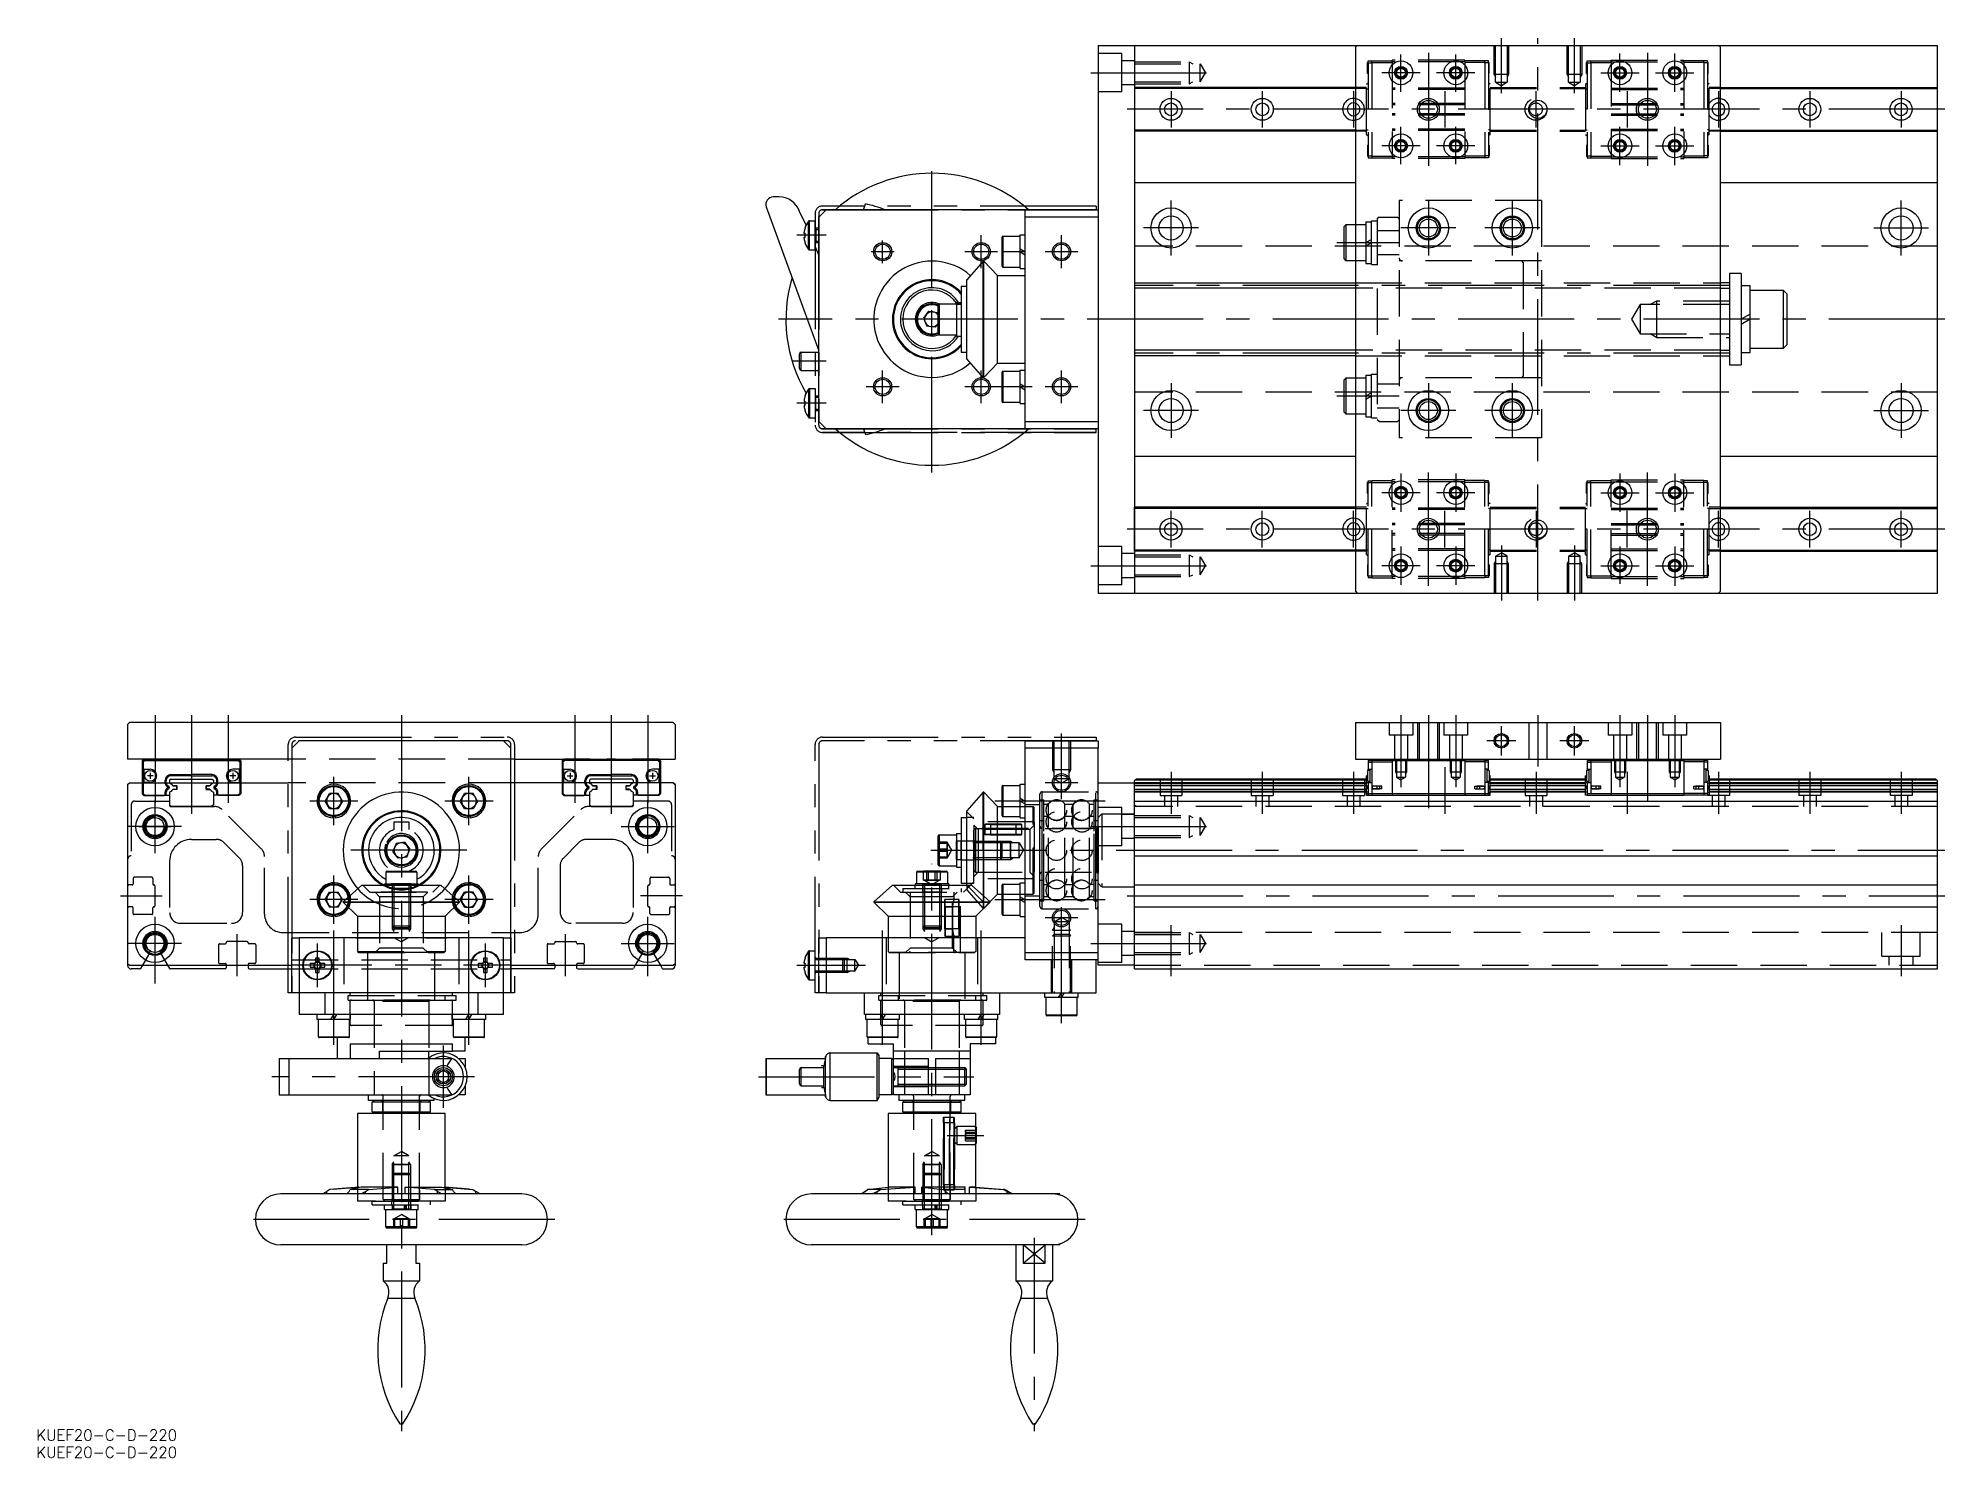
# Model space of a CAD drawing. Extents: x -100 to 423, y -166 to 222.
import ezdxf

# ---------------------------------------------------------------- set-up
doc = ezdxf.new("R2010")
doc.units = 0
for name, pattern in [('CENTER', [50.8, 31.75, -6.35, 6.35, -6.35]), ('DASHED', [19.05, 12.7, -6.35]), ('PHANTOM', [63.5, 31.75, -6.35, 6.35, -6.35, 6.35, -6.35])]:
    doc.linetypes.add(name, pattern=pattern)
doc.layers.get('0').update_dxf_attribs({"linetype": 'CONTINUOUS'})
doc.layers.add('CENTER', color=1, linetype='CENTER')
doc.styles.get("Standard").update_dxf_attribs({"font": 'txt.shx', "height": 3, "bigfont": 'bigfont.shx'})

msp = doc.modelspace()

# ---------------------------------------------------------------- texts
at = {"color": 7, "linetype": 'CONTINUOUS'}
for p in [(-100.03, -161.67), (-100.03, -166.4)]:
    msp.add_text('KUEF20-C-D-220', height=3, dxfattribs=at).set_placement(p)

# ---------------------------------------------------------------- linework, layer by layer
at = {"color": 7, "linetype": 'CONTINUOUS'}
for p, q in [((190.85, 220.45), (420.85, 220.45)), ((190.85, 220.45), (190.85, 70.45)), ((200.85, 220.45), (200.85, 70.45)), ((261.35, 219.95), (261.85, 220.45)), ((261.35, 219.95), (261.35, 70.95)), ((361.35, 219.95), (360.85, 220.45)), ((361.35, 70.95), (361.35, 219.95)), ((420.85, 70.45), (420.85, 220.45)), ((261.35, 208.95), (200.85, 208.95)), ((200.85, 208.95), (200.85, 196.95)), ((261.35, 208.65), (200.85, 208.65)), ((361.35, 208.95), (420.85, 208.95)), ((361.35, 208.65), (420.85, 208.65)), ((261.35, 197.25), (200.85, 197.25)), ((261.35, 196.95), (200.85, 196.95)), ((361.35, 197.25), (420.85, 197.25)), ((361.35, 196.95), (420.85, 196.95)), ((200.85, 182.95), (261.35, 182.95)), ((361.35, 182.95), (420.85, 182.95)), ((103.44, 178.95), (101.85, 178.95)), ((99.97, 176.26), (114.35, 136.76)), ((110.86, 171.19), (109.07, 175)), ((111.81, 172.45), (113.35, 172.45)), ((111.81, 164.45), (111.81, 172.45)), ((113.35, 164.45), (113.35, 172.45)), ((116.35, 175.45), (114.35, 173.45)), ((114.35, 117.45), (114.35, 173.45)), ((170.85, 175.45), (116.35, 175.45)), ((126.62, 175.45), (127.12, 177.03)), ((170.85, 175.45), (190.85, 175.45)), ((170.85, 173.45), (170.85, 175.45)), ((170.85, 117.45), (170.85, 173.45)), ((190.85, 173.45), (170.85, 173.45)), ((190.85, 173.45), (190.85, 117.45)), ((110.33, 168.96), (110.33, 169.31)), ((110.58, 168.96), (110.33, 168.96)), ((110.33, 167.58), (110.33, 167.93)), ((110.33, 167.93), (110.58, 167.93)), ((110.57, 170.44), (110.58, 170.43)), ((111.52, 164.59), (111.52, 172.3)), ((113.55, 170.45), (114.35, 170.45)), ((113.55, 170.45), (113.55, 166.45)), ((164.55, 159.95), (164.55, 167.95)), ((164.8, 168.2), (164.8, 159.7)), ((164.8, 168.2), (169.55, 168.2)), ((169.55, 159.35), (169.55, 168.55)), ((169.55, 168.55), (170.85, 168.55)), ((258.25, 170.85), (258.85, 171.45)), ((258.25, 162.05), (258.25, 170.85)), ((258.85, 171.45), (261.35, 171.45)), ((258.85, 161.45), (258.85, 171.45)), ((110.58, 166.46), (110.57, 166.45)), ((111.81, 164.45), (113.35, 164.45)), ((114.35, 163.02), (113.35, 165.49)), ((113.55, 166.45), (114.35, 166.45)), ((169.55, 164.76), (170.85, 163.95)), ((169.55, 163.95), (170.85, 163.14)), ((258.85, 161.45), (258.25, 162.05)), ((159.42, 161.37), (154.91, 156.27)), ((159.42, 129.52), (159.42, 161.37)), ((159.56, 161.37), (159.42, 161.37)), ((159.56, 129.52), (159.56, 161.37)), ((159.56, 161.37), (163.35, 157.45)), ((163.35, 133.45), (163.35, 157.45)), ((163.35, 157.45), (170.85, 157.45)), ((164.8, 159.7), (169.55, 159.7)), ((169.55, 159.35), (170.85, 159.35)), ((261.35, 161.45), (258.85, 161.45)), ((367.05, 157.95), (363.85, 157.95)), ((363.85, 157.95), (363.85, 132.95)), ((367.05, 157.95), (367.05, 132.95)), ((153.35, 154.45), (153.35, 136.45)), ((154.91, 154.45), (153.35, 154.45)), ((154.91, 134.63), (154.91, 156.27)), ((200.85, 155.45), (261.35, 155.45)), ((363.85, 155.45), (361.35, 155.45)), ((363.85, 155.45), (363.85, 135.45)), ((367.05, 154.65), (367.05, 136.25)), ((369.55, 154.65), (367.05, 154.65)), ((369.55, 136.25), (369.55, 154.65)), ((369.55, 153.45), (378.55, 153.45)), ((378.55, 153.45), (378.55, 137.45)), ((378.55, 153.45), (379.55, 152.45)), ((379.55, 152.45), (379.55, 138.45)), ((144.45, 147.63), (143.01, 145.76)), ((144.45, 147.63), (146.79, 147.32)), ((147.05, 146.68), (146.79, 147.32)), ((147.05, 141.45), (147.05, 149.45)), ((147.3, 149.7), (152.05, 149.7)), ((147.3, 149.7), (147.3, 141.2)), ((152.05, 150.05), (153.35, 150.05)), ((152.05, 150.05), (152.05, 149.77)), ((153.35, 149.77), (152.05, 149.77)), ((152.05, 149.48), (152.05, 149.77)), ((152.05, 149.48), (152.05, 140.85)), ((153.35, 149.48), (152.05, 149.48)), ((369.55, 146.89), (367.05, 145.45)), ((143.01, 145.76), (143.92, 143.58)), ((146.25, 143.27), (143.92, 143.58)), ((147.05, 144.31), (146.25, 143.27)), ((146.97, 144.2), (147.05, 144.32)), ((147.3, 141.2), (152.05, 141.2)), ((369.55, 145.45), (367.05, 144)), ((109.05, 131.95), (109.05, 135.95)), ((109.55, 136.45), (113.35, 136.45)), ((109.55, 131.45), (109.55, 136.45)), ((113.35, 136.45), (114.35, 136.45)), ((152.05, 140.85), (153.35, 140.85)), ((153.35, 136.45), (154.91, 136.45)), ((369.55, 136.25), (367.05, 136.25)), ((378.55, 137.45), (369.55, 137.45)), ((379.55, 138.45), (378.55, 137.45)), ((109.55, 131.45), (114.35, 131.45)), ((159.42, 129.52), (154.91, 134.63)), ((159.56, 129.52), (163.35, 133.45)), ((163.35, 133.45), (170.85, 133.45)), ((164.55, 122.95), (164.55, 130.95)), ((164.8, 131.2), (164.8, 122.7)), ((164.8, 131.2), (169.55, 131.2)), ((169.55, 122.35), (169.55, 131.55)), ((169.55, 131.55), (170.85, 131.55)), ((261.35, 135.45), (200.85, 135.45)), ((361.35, 135.45), (363.85, 135.45)), ((363.85, 132.95), (367.05, 132.95)), ((111.52, 126.3), (111.52, 118.59)), ((111.81, 126.45), (113.33, 126.45)), ((111.81, 126.45), (111.81, 118.45)), ((113.35, 126.45), (113.35, 118.45)), ((159.56, 129.52), (159.42, 129.52)), ((169.55, 127.76), (170.85, 126.95)), ((169.55, 126.95), (170.85, 126.14)), ((258.25, 128.85), (258.85, 129.45)), ((258.25, 120.05), (258.25, 128.85)), ((258.85, 129.45), (261.35, 129.45)), ((258.85, 119.45), (258.85, 129.45)), ((110.33, 123.31), (110.33, 122.96)), ((110.33, 122.96), (110.58, 122.96)), ((110.33, 121.93), (110.33, 121.58)), ((110.58, 121.93), (110.33, 121.93)), ((110.58, 124.43), (110.57, 124.44)), ((110.57, 120.45), (110.58, 120.46)), ((113.55, 120.45), (113.55, 124.45)), ((113.55, 124.45), (114.35, 124.45)), ((113.55, 120.45), (114.35, 120.45)), ((164.8, 122.7), (169.55, 122.7)), ((169.55, 122.35), (170.85, 122.35)), ((111.81, 118.45), (113.34, 118.45)), ((114.35, 117.45), (116.35, 115.45)), ((170.85, 115.45), (116.35, 115.45)), ((126.62, 115.45), (127.12, 113.87)), ((170.85, 117.45), (190.85, 117.45)), ((170.85, 115.45), (170.85, 117.45)), ((190.85, 115.45), (170.85, 115.45)), ((258.85, 119.45), (258.25, 120.05)), ((261.35, 119.45), (258.85, 119.45)), ((200.85, 107.95), (261.35, 107.95)), ((361.35, 107.95), (420.85, 107.95)), ((261.35, 93.95), (200.85, 93.95)), ((200.85, 81.95), (200.85, 93.95)), ((261.35, 93.65), (200.85, 93.65)), ((361.35, 93.95), (420.85, 93.95)), ((361.35, 93.65), (420.85, 93.65)), ((261.35, 82.25), (200.85, 82.25)), ((261.35, 81.95), (200.85, 81.95)), ((361.35, 82.25), (420.85, 82.25)), ((361.35, 81.95), (420.85, 81.95)), ((190.85, 70.45), (420.85, 70.45)), ((261.35, 70.95), (261.85, 70.45)), ((361.35, 70.95), (360.85, 70.45)), ((-74.5, 35), (-75, 34.5)), ((-75, 34.5), (-75, 33)), ((-75, 33), (-75, 25)), ((74.5, 35), (-74.5, 35)), ((74.5, 35), (75, 34.5)), ((74.5, 35), (75, 34.5)), ((75, 34.5), (75, 33)), ((75, 34.5), (75, 25)), ((75, 33), (75, 25)), ((261.35, 35), (361.35, 35)), ((261.35, 35), (261.35, 25)), ((361.35, 35), (361.35, 25)), ((-28, 30), (-30, 28)), ((-30, 28), (-30, -24)), ((28, 30), (-28, 30)), ((30, 28), (28, 30)), ((30, -24), (30, 28)), ((170.85, 30), (190.85, 30)), ((170.85, 28), (170.85, 30)), ((170.85, -28), (170.85, 28)), ((190.85, 28), (170.85, 28)), ((190.85, 30), (190.85, 28)), ((190.85, -30), (190.85, 28)), ((-31, 25), (-75, 25)), ((-70.5, 25), (-71, 24.5)), ((-71, 24.5), (-71, 18.5)), ((-70.3, 24.7), (-70.8, 24.2)), ((-70.8, 24.2), (-70.8, 18.5)), ((-70.25, 24.6), (-70.75, 24.1)), ((-70.75, 24.1), (-70.75, 22.2)), ((-70.75, 22.2), (-68.8, 22.2)), ((-70.55, 22.2), (-70.55, 18.6)), ((-70.5, 25), (-63.3, 25)), ((-70.3, 24.7), (-44.7, 24.7)), ((-70.25, 24.6), (-44.75, 24.6)), ((-68.8, 21.2), (-68.8, 19.6)), ((-62.9, 24.75), (-63.3, 25)), ((-62.9, 24.75), (-52.1, 24.75)), ((-58.7, 25), (-59.1, 24.75)), ((-58.7, 25), (-56.3, 25)), ((-56.3, 25), (-55.9, 24.75)), ((-52.1, 24.75), (-51.7, 25)), ((-51.7, 25), (-44.5, 25)), ((-44.25, 22.2), (-46.2, 22.2)), ((-46.2, 21.2), (-46.2, 19.6)), ((-44.75, 24.6), (-44.25, 24.1)), ((-44.7, 24.7), (-44.2, 24.2)), ((-44.5, 25), (-44, 24.5)), ((-44.45, 22.2), (-44.45, 18.6)), ((-44.25, 24.1), (-44.25, 22.2)), ((-44.2, 24.2), (-44.2, 18.5)), ((-44, 24.5), (-44, 18.5)), ((31, 25), (75, 25)), ((44.5, 25), (44, 24.5)), ((44, 24.5), (44, 18.5)), ((44.7, 24.7), (44.2, 24.2)), ((44.2, 24.2), (44.2, 18.5)), ((44.75, 24.6), (44.25, 24.1)), ((44.25, 24.1), (44.25, 22.2)), ((44.25, 22.2), (46.2, 22.2)), ((44.45, 22.2), (44.45, 18.6)), ((51.7, 25), (44.5, 25)), ((70.3, 24.7), (44.7, 24.7)), ((70.25, 24.6), (44.75, 24.6)), ((46.2, 21.2), (46.2, 19.6)), ((52.1, 24.75), (51.7, 25)), ((62.9, 24.75), (52.1, 24.75)), ((56.3, 25), (55.9, 24.75)), ((58.7, 25), (56.3, 25)), ((58.7, 25), (59.1, 24.75)), ((62.9, 24.75), (63.3, 25)), ((70.5, 25), (63.3, 25)), ((70.75, 22.2), (68.8, 22.2)), ((68.8, 21.2), (68.8, 19.6)), ((70.25, 24.6), (70.75, 24.1)), ((70.3, 24.7), (70.8, 24.2)), ((70.5, 25), (71, 24.5)), ((70.55, 22.2), (70.55, 18.6)), ((70.75, 24.1), (70.75, 22.2)), ((70.8, 24.2), (70.8, 18.5)), ((71, 24.5), (71, 18.5)), ((261.35, 25), (361.35, 25)), ((265.3, 21.9), (264.7, 21.9)), ((264.7, 21.9), (264.7, 18.9)), ((264.9, 24.6), (265.9, 24.6)), ((264.9, 24.6), (264.9, 24.1)), ((264.9, 24.1), (265.9, 24.1)), ((264.9, 24.1), (264.9, 22.2)), ((264.9, 22.2), (265.9, 22.2)), ((264.9, 21.9), (264.9, 22.2)), ((265.3, 22.2), (265.3, 18.6)), ((265.9, 24.7), (265.9, 15.1)), ((265.9, 24.7), (271.4, 24.7)), ((265.9, 24.2), (271.4, 24.2)), ((271.4, 25), (271.4, 24.5)), ((291.3, 24.5), (271.4, 24.5)), ((271.4, 24.5), (271.4, 15.5)), ((291.3, 25), (291.3, 15)), ((296.8, 24.7), (291.3, 24.7)), ((296.8, 24.2), (291.3, 24.2)), ((296.8, 24.7), (296.8, 15.1)), ((297.8, 24.6), (296.8, 24.6)), ((297.8, 24.1), (296.8, 24.1)), ((297.8, 22.2), (296.8, 22.2)), ((297.4, 22.2), (297.4, 18.6)), ((298, 21.9), (297.4, 21.9)), ((297.8, 21.9), (297.8, 24.6)), ((298, 21.9), (298, 18.9)), ((324.7, 21.9), (324.7, 18.9)), ((325.3, 21.9), (324.7, 21.9)), ((324.9, 24.6), (325.9, 24.6)), ((324.9, 24.6), (324.9, 21.9)), ((324.9, 24.1), (325.9, 24.1)), ((324.9, 22.2), (325.9, 22.2)), ((325.3, 22.2), (325.3, 18.6)), ((325.9, 24.7), (325.9, 15.6)), ((325.9, 24.7), (331.4, 24.7)), ((325.9, 24.2), (331.4, 24.2)), ((331.4, 25), (331.4, 24.5)), ((351.3, 24.5), (331.4, 24.5)), ((331.4, 24.5), (331.4, 15.5)), ((351.3, 25), (351.3, 15)), ((356.8, 24.7), (351.3, 24.7)), ((356.8, 24.2), (351.3, 24.2)), ((356.8, 24.7), (356.8, 15.1)), ((357.8, 24.6), (356.8, 24.6)), ((357.8, 24.1), (356.8, 24.1)), ((357.8, 22.2), (356.8, 22.2)), ((357.4, 22.2), (357.4, 18.6)), ((358, 21.9), (357.4, 21.9)), ((357.8, 24.6), (357.8, 21.9)), ((358, 21.9), (358, 18.9)), ((-75, 18), (-74.5, 18.5)), ((-75, 18), (-75, -31)), ((-74.5, 18.5), (-31, 18.5)), ((-70.75, 18.6), (-70.75, 18.5)), ((-68.8, 18.6), (-70.75, 18.6)), ((-68, 20.4), (-69.6, 20.4)), ((-64.43, 19.13), (-64.73, 19.13)), ((-64.73, 18.51), (-64.73, 19.13)), ((-64.73, 18.51), (-64.43, 18.51)), ((-64.43, 18.51), (-64.43, 19.13)), ((-63.2, 19.5), (-63.5, 19.2)), ((-63.5, 19.2), (-63.5, 18.5)), ((-63.2, 19.5), (-51.8, 19.5)), ((-63.13, 20.43), (-63.13, 20.73)), ((-63.13, 20.73), (-57.5, 20.73)), ((-57.5, 20.43), (-63.13, 20.43)), ((-51.87, 20.73), (-57.5, 20.73)), ((-57.5, 20.73), (-57.5, 20.43)), ((-57.5, 20.43), (-51.87, 20.43)), ((-51.87, 20.43), (-51.87, 20.73)), ((-51.8, 19.5), (-51.5, 19.2)), ((-51.5, 19.2), (-51.5, 18.5)), ((-50.57, 19.13), (-50.27, 19.13)), ((-50.57, 18.51), (-50.57, 19.13)), ((-50.27, 18.51), (-50.57, 18.51)), ((-50.27, 18.51), (-50.27, 19.13)), ((-45.4, 20.4), (-47, 20.4)), ((-46.2, 18.6), (-44.25, 18.6)), ((-44.25, 18.6), (-44.25, 18.5)), ((74.5, 18.5), (31, 18.5)), ((44.25, 18.6), (44.25, 18.5)), ((46.2, 18.6), (44.25, 18.6)), ((45.4, 20.4), (47, 20.4)), ((50.27, 18.51), (50.27, 19.13)), ((50.57, 19.13), (50.27, 19.13)), ((50.27, 18.51), (50.57, 18.51)), ((50.57, 18.51), (50.57, 19.13)), ((51.8, 19.5), (51.5, 19.2)), ((51.5, 19.2), (51.5, 18.5)), ((63.2, 19.5), (51.8, 19.5)), ((51.87, 20.73), (57.5, 20.73)), ((51.87, 20.43), (51.87, 20.73)), ((57.5, 20.43), (51.87, 20.43)), ((57.5, 20.73), (57.5, 20.43)), ((63.13, 20.73), (57.5, 20.73)), ((57.5, 20.43), (63.13, 20.43)), ((63.13, 20.43), (63.13, 20.73)), ((63.2, 19.5), (63.5, 19.2)), ((63.5, 19.2), (63.5, 18.5)), ((64.43, 18.51), (64.43, 19.13)), ((64.43, 19.13), (64.73, 19.13)), ((64.73, 18.51), (64.43, 18.51)), ((64.73, 18.51), (64.73, 19.13)), ((68, 20.4), (69.6, 20.4)), ((68.8, 18.6), (70.75, 18.6)), ((70.75, 18.6), (70.75, 18.5)), ((75, 18), (74.5, 18.5)), ((74.5, 18.5), (75, 18)), ((75, 18), (75, -31)), ((159.42, 15.92), (154.91, 10.82)), ((159.43, -15.92), (159.42, 15.92)), ((159.56, 15.92), (159.42, 15.92)), ((159.56, -15.92), (159.56, 15.92)), ((163.35, 12), (159.56, 15.92)), ((164.55, 9.5), (164.55, 17.5)), ((164.8, 17.75), (164.8, 9.25)), ((164.8, 17.75), (169.55, 17.75)), ((169.55, 8.91), (169.55, 18.1)), ((169.55, 18.1), (170.85, 18.1)), ((190.85, -31.5), (190.85, 18.5)), ((190.85, 18.5), (200.85, 18.5)), ((201.35, 19.5), (200.85, 19)), ((200.85, -32.5), (200.85, 19)), ((264.4, 18.46), (200.85, 18.46)), ((264.4, 18.25), (200.85, 18.25)), ((264.4, 17.7), (200.85, 17.7)), ((264.4, 16.7), (200.85, 16.7)), ((264.4, 16.15), (200.85, 16.15)), ((264.4, 15.94), (200.85, 15.94)), ((264.4, 19.2), (201.05, 19.2)), ((264.4, 19.5), (201.35, 19.5)), ((264.4, 20.43), (264.7, 20.61)), ((264.4, 15.1), (264.4, 20.43)), ((264.4, 19.13), (264.7, 19.13)), ((264.9, 18.51), (264.4, 18.51)), ((264.9, 17.38), (264.4, 17.64)), ((264.9, 17.29), (264.4, 17.55)), ((264.9, 17.11), (264.4, 16.85)), ((264.9, 17.02), (264.4, 16.76)), ((264.9, 15.89), (264.4, 15.89)), ((264.7, 18.9), (265.3, 18.9)), ((264.9, 18.9), (264.9, 15.1)), ((264.9, 18.6), (265.9, 18.6)), ((264.9, 17.11), (264.9, 17.11)), ((268.6, 17.6), (265.9, 17.6)), ((268.6, 16.8), (265.9, 16.8)), ((268.1, 17.55), (266.25, 17.55)), ((266.25, 16.85), (268.1, 16.85)), ((266.7, 17.55), (266.7, 17.6)), ((266.7, 16.8), (266.7, 16.85)), ((267.16, 17.55), (267.16, 17.6)), ((267.16, 16.8), (267.16, 16.85)), ((267.3, 16.85), (267.3, 17.55)), ((268.1, 16.85), (268.1, 17.55)), ((268.6, 16.8), (268.6, 17.6)), ((294.1, 16.8), (294.1, 17.6)), ((294.1, 17.6), (296.8, 17.6)), ((294.1, 16.8), (296.8, 16.8)), ((294.6, 17.55), (294.6, 16.85)), ((296.45, 17.55), (294.6, 17.55)), ((294.6, 16.85), (296.45, 16.85)), ((295.4, 17.55), (295.4, 16.85)), ((295.54, 17.55), (295.54, 17.6)), ((295.54, 16.8), (295.54, 16.85)), ((296, 17.55), (296, 17.6)), ((296, 16.8), (296, 16.85)), ((297.8, 18.6), (296.8, 18.6)), ((297.4, 18.9), (298, 18.9)), ((297.8, 15.1), (297.8, 18.9)), ((297.8, 18.51), (298.3, 18.51)), ((297.8, 17.38), (298.3, 17.64)), ((297.8, 17.29), (298.3, 17.55)), ((297.8, 17.11), (298.3, 16.85)), ((297.8, 17.11), (297.8, 17.11)), ((297.8, 17.02), (298.3, 16.76)), ((297.8, 15.89), (298.3, 15.89)), ((298.3, 20.43), (298, 20.61)), ((298.3, 19.13), (298, 19.13)), ((298.3, 15.1), (298.3, 20.43)), ((324.4, 19.5), (298.3, 19.5)), ((324.4, 19.2), (298.3, 19.2)), ((324.4, 18.46), (298.3, 18.46)), ((324.4, 18.25), (298.3, 18.25)), ((324.4, 17.7), (298.3, 17.7)), ((324.4, 16.7), (298.3, 16.7)), ((324.4, 16.15), (298.3, 16.15)), ((324.4, 15.94), (298.3, 15.94)), ((324.4, 20.43), (324.7, 20.61)), ((324.4, 15.1), (324.4, 20.43)), ((324.4, 19.13), (324.7, 19.13)), ((324.9, 18.51), (324.4, 18.51)), ((324.4, 17.55), (324.4, 17.64)), ((324.9, 17.38), (324.4, 17.64)), ((324.9, 17.29), (324.4, 17.55)), ((324.9, 17.11), (324.4, 16.85)), ((324.9, 17.02), (324.4, 16.76)), ((324.4, 16.76), (324.4, 16.85)), ((324.9, 15.89), (324.4, 15.89)), ((324.7, 18.9), (325.3, 18.9)), ((324.9, 18.6), (324.9, 18.9)), ((324.9, 18.6), (324.9, 15.6)), ((324.9, 18.6), (325.9, 18.6)), ((324.9, 17.11), (324.9, 17.11)), ((328.6, 17.6), (325.9, 17.6)), ((328.6, 16.8), (325.9, 16.8)), ((328.1, 17.55), (326.25, 17.55)), ((326.25, 16.85), (328.1, 16.85)), ((326.7, 17.55), (326.7, 17.6)), ((326.7, 16.8), (326.7, 16.85)), ((327.16, 17.55), (327.16, 17.6)), ((327.16, 16.8), (327.16, 16.85)), ((327.3, 16.85), (327.3, 17.55)), ((328.1, 16.85), (328.1, 17.55)), ((328.6, 16.8), (328.6, 17.6)), ((354.1, 16.8), (354.1, 17.6)), ((354.1, 17.6), (356.8, 17.6)), ((354.1, 16.8), (356.8, 16.8)), ((354.6, 17.55), (354.6, 16.85)), ((356.45, 17.55), (354.6, 17.55)), ((354.6, 16.85), (356.45, 16.85)), ((355.4, 17.55), (355.4, 16.85)), ((355.54, 17.55), (355.54, 17.6)), ((355.54, 16.8), (355.54, 16.85)), ((356, 17.55), (356, 17.6)), ((356, 16.8), (356, 16.85)), ((357.8, 18.6), (356.8, 18.6)), ((357.4, 18.9), (358, 18.9)), ((357.8, 18.9), (357.8, 15.1)), ((357.8, 18.51), (358.3, 18.51)), ((357.8, 17.38), (358.3, 17.64)), ((357.8, 17.29), (358.3, 17.55)), ((357.8, 17.11), (358.3, 16.85)), ((357.8, 17.11), (357.8, 17.11)), ((357.8, 17.02), (358.3, 16.76)), ((357.8, 15.89), (358.3, 15.89)), ((358.3, 20.43), (358, 20.61)), ((358.3, 19.13), (358, 19.13)), ((358.3, 20.43), (358.3, 15.1)), ((420.35, 19.5), (358.3, 19.5)), ((420.65, 19.2), (358.3, 19.2)), ((420.85, 18.46), (358.3, 18.46)), ((420.85, 18.25), (358.3, 18.25)), ((420.85, 17.7), (358.3, 17.7)), ((358.3, 17.55), (358.3, 17.64)), ((358.3, 16.76), (358.3, 16.85)), ((420.85, 16.7), (358.3, 16.7)), ((420.85, 16.15), (358.3, 16.15)), ((420.85, 15.94), (358.3, 15.94)), ((420.35, 19.5), (420.85, 19)), ((420.85, -32.5), (420.85, 19)), ((-20.86, 13.5), (-19.68, 15.54)), ((-19.68, 11.46), (-20.86, 13.5)), ((-17.32, 15.54), (-19.68, 15.54)), ((-19.68, 11.46), (-17.32, 11.46)), ((-16.14, 13.5), (-17.32, 15.54)), ((-16.14, 13.5), (-17.32, 11.46)), ((16.14, 13.5), (17.32, 15.54)), ((17.32, 11.46), (16.14, 13.5)), ((19.68, 15.54), (17.32, 15.54)), ((17.32, 11.46), (19.68, 11.46)), ((20.86, 13.5), (19.68, 15.54)), ((20.86, 13.5), (19.68, 11.46)), ((154.91, -9.56), (154.91, 10.82)), ((163.35, -12), (163.35, 12)), ((163.35, 12), (164.55, 12)), ((169.55, 14.31), (170.85, 13.5)), ((169.55, 13.5), (170.85, 12.69)), ((200.85, 13.5), (420.85, 13.5)), ((264.4, 15.6), (298.3, 15.6)), ((264.4, 15.1), (298.3, 15.1)), ((271.4, 15.5), (271.4, 15)), ((324.9, 15.1), (324.4, 15.1)), ((324.9, 15.6), (325.9, 15.6)), ((324.9, 15.6), (324.9, 15.1)), ((324.9, 15.1), (325.9, 15.1)), ((325.9, 15.6), (331.4, 15.6)), ((325.9, 15.1), (331.4, 15.1)), ((351.3, 15.5), (331.4, 15.5)), ((331.4, 15.5), (331.4, 15)), ((351.3, 15), (331.4, 15)), ((357.8, 15.6), (351.3, 15.6)), ((358.3, 15.1), (351.3, 15.1)), ((-18.83, 9.26), (-18.86, 8.91)), ((-18.17, 9.26), (-18.14, 8.91)), ((18.17, 9.26), (18.14, 8.91)), ((18.83, 9.26), (18.86, 8.91)), ((153.35, 9), (153.35, -9)), ((153.35, 9), (154.91, 9)), ((164.8, 9.25), (169.55, 9.25)), ((169.55, 8.91), (170.85, 8.91)), ((-4, 1.44), (-4.33, 1.56)), ((-3.72, 2.05), (-4.03, 2.22)), ((-1.45, 1.86), (-2.33, -0.33)), ((0.88, 2.19), (-1.45, 1.86)), ((0.88, 2.19), (2.33, 0.33)), ((1.45, -1.86), (2.33, 0.33)), ((147.05, -1.5), (147.05, 4)), ((147.3, 4.25), (147.3, -1.59)), ((147.3, 4.25), (152.05, 4.25)), ((152.05, 4.6), (152.05, -4.6)), ((152.05, 4.6), (153.35, 4.6)), ((-0.88, -2.19), (-2.33, -0.33)), ((1.45, -1.86), (-0.88, -2.19)), ((147.05, -4), (147.05, -1.5)), ((147.3, -1.59), (147.3, -4.25)), ((147.3, -4.25), (152.05, -4.25)), ((152.05, -4.6), (153.35, -4.6)), ((200.85, -1.5), (420.85, -1.5)), ((-10.82, -9.56), (-15.92, -14.07)), ((-10.82, -9.56), (10.82, -9.56)), ((-4.6, -9.2), (4.6, -9.2)), ((-4.6, -9.21), (-4.6, -9.55)), ((4.25, -5.95), (-4.25, -5.95)), ((-4.25, -5.95), (-4.25, -9.2)), ((-4, -5.7), (4, -5.7)), ((4.25, -5.95), (4.25, -9.2)), ((4.6, -9.2), (4.6, -9.56)), ((10.82, -9.56), (15.92, -14.07)), ((134.53, -9.56), (129.43, -14.07)), ((134.53, -9.56), (145.35, -9.56)), ((140.75, -9.2), (140.75, -9.56)), ((149.95, -9.2), (140.75, -9.2)), ((141.1, -5.95), (141.1, -9.2)), ((149.6, -5.95), (141.1, -5.95)), ((141.35, -5.7), (149.35, -5.7)), ((145.35, -9.56), (154.91, -9.56)), ((149.6, -5.95), (149.6, -9.2)), ((149.95, -9.2), (149.95, -9.56)), ((153.35, -9), (154.91, -9)), ((154.91, -9.56), (159.42, -14.07)), ((164.55, -17.5), (164.55, -9.5)), ((164.8, -9.25), (164.8, -17.75)), ((164.8, -9.25), (169.55, -9.25)), ((169.55, -18.09), (169.55, -8.9)), ((169.55, -8.9), (170.85, -8.9)), ((200.85, -9.5), (420.85, -9.5)), ((-20.86, -13.5), (-19.68, -11.46)), ((-20.86, -13.5), (-19.68, -15.54)), ((-19.68, -11.46), (-17.32, -11.46)), ((-17.32, -15.54), (-19.68, -15.54)), ((-16.14, -13.5), (-17.32, -11.46)), ((-17.32, -15.54), (-16.14, -13.5)), ((-15.92, -14.07), (15.92, -14.07)), ((-15.92, -14.07), (-15.92, -14.21)), ((-15.92, -14.21), (15.92, -14.21)), ((-15.92, -14.21), (-12, -18)), ((15.92, -14.21), (12, -18)), ((15.92, -14.07), (15.92, -14.21)), ((16.14, -13.5), (17.32, -11.46)), ((17.32, -15.54), (16.14, -13.5)), ((19.68, -11.46), (17.32, -11.46)), ((17.32, -15.54), (19.68, -15.54)), ((20.86, -13.5), (19.68, -11.46)), ((20.86, -13.5), (19.68, -15.54)), ((129.43, -14.07), (145.35, -14.07)), ((129.43, -14.07), (129.43, -14.21)), ((129.43, -14.21), (133.35, -18)), ((129.43, -14.21), (145.35, -14.21)), ((145.35, -14.07), (161.28, -14.07)), ((145.35, -14.21), (161.28, -14.21)), ((157.35, -18), (163.35, -12)), ((159.56, -15.92), (161.28, -14.21)), ((161.28, -14.21), (161.28, -14.07)), ((163.35, -12), (164.55, -12)), ((169.55, -12.71), (170.85, -13.52)), ((169.55, -13.52), (170.85, -14.33)), ((200.85, -15.5), (420.85, -15.5)), ((-18.83, -17.74), (-18.86, -18.09)), ((-18.17, -17.74), (-18.14, -18.09)), ((-12, -18), (12, -18)), ((-12, -18), (-12, -24)), ((12, -18), (12, -24)), ((18.17, -17.74), (18.14, -18.09)), ((18.83, -17.74), (18.86, -18.09)), ((133.35, -18), (145.35, -18)), ((133.35, -18), (133.35, -24)), ((145.35, -18), (157.35, -18)), ((157.35, -18), (157.35, -24)), ((159.43, -15.92), (159.56, -15.92)), ((164.8, -17.75), (169.55, -17.75)), ((169.55, -18.09), (170.85, -18.09)), ((-30, -39), (-30, -24)), ((-30, -24), (-28, -24)), ((28, -24), (-28, -24)), ((-28, -24), (-28, -45)), ((28, -39), (28, -24)), ((28, -24), (30, -24)), ((30, -24), (30, -39)), ((114.35, -39), (114.35, -24)), ((114.35, -24), (116.35, -24)), ((170.85, -24), (116.35, -24)), ((116.35, -24), (116.35, -39)), ((170.85, -30), (170.85, -24)), ((-75, -31), (-74.5, -31.5)), ((-75, -31), (-75, -31.5)), ((-23.87, -30.99), (-24.98, -30.99)), ((-23.98, -30.99), (-23.98, -32.02)), ((-23.52, -29.52), (-23.52, -30.63)), ((-22.49, -30.52), (-23.52, -30.52)), ((-22.49, -30.63), (-22.49, -29.52)), ((-21.02, -30.99), (-22.13, -30.99)), ((-22.02, -32.02), (-22.02, -30.99)), ((22.13, -30.99), (21.02, -30.99)), ((22.02, -30.99), (22.02, -32.02)), ((22.48, -29.52), (22.48, -30.63)), ((23.51, -30.52), (22.48, -30.52)), ((23.51, -30.63), (23.51, -29.52)), ((24.98, -30.99), (23.87, -30.99)), ((23.98, -32.02), (23.98, -30.99)), ((74.5, -31.5), (75, -31)), ((75, -31), (75, -31.5)), ((110.33, -30.99), (110.33, -30.63)), ((110.58, -30.99), (110.33, -30.99)), ((110.57, -29.51), (110.58, -29.52)), ((111.52, -31.5), (111.52, -27.65)), ((111.81, -31.5), (111.81, -27.5)), ((111.81, -27.5), (113.35, -27.5)), ((113.35, -31.5), (113.35, -27.5)), ((113.55, -29.5), (114.35, -29.5)), ((170.85, -28), (190.85, -28)), ((190.35, -30), (170.85, -30)), ((190.35, -39), (190.35, -30)), ((190.85, -30), (190.35, -30)), ((-74.5, -31.5), (-30, -31.5)), ((-71.71, -32.5), (-74, -32.5)), ((-70.96, -31.5), (-71.45, -32.35)), ((-64.04, -31.5), (-63.55, -32.35)), ((-48.3, -32.5), (-63.29, -32.5)), ((-48, -31.5), (-48, -32.2)), ((-42, -31.5), (-42, -32.2)), ((-41.7, -32.5), (-30, -32.5)), ((-24.98, -32.02), (-23.87, -32.02)), ((-23.52, -32.37), (-23.52, -33.48)), ((-23.52, -32.48), (-22.49, -32.48)), ((-22.49, -33.48), (-22.49, -32.37)), ((-22.13, -32.02), (-21.02, -32.02)), ((21.02, -32.02), (22.13, -32.02)), ((22.48, -32.37), (22.48, -33.48)), ((22.48, -32.48), (23.51, -32.48)), ((23.51, -33.48), (23.51, -32.37)), ((23.87, -32.02), (24.98, -32.02)), ((30, -31.5), (74.5, -31.5)), ((41.7, -32.5), (30, -32.5)), ((42, -31.5), (42, -32.2)), ((48, -31.5), (48, -32.2)), ((48.3, -32.5), (63.29, -32.5)), ((64.04, -31.5), (63.55, -32.35)), ((70.96, -31.5), (71.45, -32.35)), ((71.71, -32.5), (74, -32.5)), ((110.33, -32.37), (110.33, -32.02)), ((110.33, -32.02), (110.58, -32.02)), ((110.58, -33.48), (110.57, -33.49)), ((111.52, -35.35), (111.52, -31.5)), ((111.81, -35.5), (111.81, -31.5)), ((111.81, -35.5), (113.35, -35.5)), ((113.35, -35.5), (113.35, -31.5)), ((114.35, -33.5), (113.55, -33.5)), ((200.85, -31.5), (190.85, -31.5)), ((200.85, -32.5), (420.85, -32.5)), ((-28, -39), (-30, -39)), ((28, -39), (-28, -39)), ((-21.02, -39), (-21.02, -45)), ((21.02, -45), (21.02, -39)), ((30, -39), (28, -39)), ((28, -45), (28, -39)), ((116.35, -39), (114.35, -39)), ((116.35, -39), (190.35, -39)), ((126.85, -45), (126.85, -39)), ((163.85, -39), (163.85, -45)), ((176.25, -40.3), (176.25, -39)), ((185.45, -40.3), (176.25, -40.3)), ((176.6, -45.05), (176.6, -40.3)), ((180.04, -40.3), (180.85, -39)), ((180.85, -40.3), (181.66, -39)), ((185.1, -45.05), (185.1, -40.3)), ((185.45, -40.3), (185.45, -39)), ((-21.02, -45), (-28, -45)), ((-23.1, -46.3), (-23.1, -45)), ((-13.9, -46.3), (-23.1, -46.3)), ((-22.75, -51.05), (-22.75, -46.3)), ((21.02, -45), (-21.02, -45)), ((-19.31, -46.3), (-18.5, -45)), ((-18.5, -46.3), (-17.69, -45)), ((-14.25, -51.05), (-14.25, -46.3)), ((-13.9, -46.3), (-13.9, -45)), ((13.9, -46.3), (13.9, -45)), ((23.1, -46.3), (13.9, -46.3)), ((14.25, -51.05), (14.25, -46.3)), ((17.69, -46.3), (18.5, -45)), ((18.5, -46.3), (19.31, -45)), ((28, -45), (21.02, -45)), ((22.75, -51.05), (22.75, -46.3)), ((23.1, -46.3), (23.1, -45)), ((163.85, -45), (126.85, -45)), ((127.25, -46.3), (127.25, -45)), ((136.44, -46.3), (127.25, -46.3)), ((127.6, -51.05), (127.6, -46.3)), ((131.04, -46.3), (131.85, -45)), ((131.85, -46.3), (132.66, -45)), ((136.1, -51.05), (136.1, -46.3)), ((136.44, -46.3), (136.44, -45)), ((154.25, -46.3), (154.25, -45)), ((163.44, -46.3), (154.25, -46.3)), ((154.6, -51.05), (154.6, -46.3)), ((158.04, -46.3), (158.85, -45)), ((158.85, -46.3), (159.66, -45)), ((163.1, -51.05), (163.1, -46.3)), ((163.44, -46.3), (163.44, -45)), ((176.6, -45.05), (180.85, -45.05)), ((180.85, -45.3), (176.85, -45.3)), ((180.85, -45.05), (185.1, -45.05)), ((184.85, -45.3), (180.85, -45.3)), ((-22.75, -51.05), (-14.25, -51.05)), ((-14.5, -51.3), (-22.5, -51.3)), ((-17.5, -57), (-17.5, -51.3)), ((14.25, -51.05), (22.75, -51.05)), ((22.5, -51.3), (14.5, -51.3)), ((17.5, -55), (17.5, -51.3)), ((127.6, -51.05), (136.1, -51.05)), ((135.85, -51.3), (127.85, -51.3)), ((127.85, -53), (127.85, -51.3)), ((154.6, -51.05), (163.1, -51.05)), ((162.85, -51.3), (154.85, -51.3)), ((162.85, -53), (162.85, -51.3)), ((-33.5, -57), (-33.5, -67)), ((-33.5, -57), (-30.82, -57)), ((-30.82, -57), (-30.82, -67)), ((-30.82, -57), (13.86, -57)), ((-14, -53), (14, -53)), ((-14, -53), (-14, -57)), ((-6, -55), (14, -55)), ((-6, -57), (-6, -55)), ((7.5, -56.88), (7.5, -55)), ((14, -55), (14, -53)), ((17.5, -55), (14, -55)), ((15.65, -57), (17.47, -57)), ((17.47, -57), (17.47, -59.43)), ((99.85, -57), (99.85, -67)), ((99.85, -57), (99.97, -57)), ((99.97, -57), (99.97, -67)), ((99.97, -57), (116.23, -57)), ((116.23, -67.53), (116.23, -56.47)), ((117.49, -68.5), (117.49, -55.5)), ((117.49, -55.5), (130.35, -55.5)), ((127.85, -53), (134.85, -53)), ((130.35, -68.5), (130.35, -55.5)), ((130.35, -55.5), (130.85, -56.37)), ((130.85, -67.63), (130.85, -56.37)), ((134.35, -57), (130.85, -57)), ((134.35, -67), (134.35, -57)), ((134.35, -57), (134.85, -57.5)), ((134.85, -55), (134.85, -53)), ((155.85, -55), (134.85, -55)), ((134.85, -57), (134.85, -55)), ((134.85, -57), (144.35, -57)), ((134.85, -58.26), (134.85, -57)), ((137.85, -55), (137.85, -57)), ((144.35, -57), (144.35, -67)), ((146.35, -57), (146.35, -67)), ((146.35, -57), (155.85, -57)), ((152.85, -55), (152.85, -57)), ((162.85, -53), (155.85, -53)), ((155.85, -53), (155.85, -55)), ((155.85, -55), (155.85, -57)), ((155.85, -57), (155.85, -67)), ((11.5, -60.27), (10, -61.13)), ((10, -61.13), (10, -62.87)), ((13, -61.13), (11.5, -60.27)), ((13, -62.87), (13, -61.13)), ((109.05, -64), (109.05, -60)), ((109.55, -64.5), (109.55, -59.5)), ((109.55, -59.5), (115.73, -59.5)), ((115.73, -64.84), (115.73, -59.16)), ((134.85, -65.74), (134.85, -58.26)), ((144.35, -59.5), (146.35, -59.5)), ((-33.5, -67), (-30.82, -67)), ((-30.82, -67), (13.86, -67)), ((-9, -68.5), (-9, -67)), ((10, -62.87), (11.5, -63.73)), ((11.5, -63.73), (13, -62.87)), ((17.47, -67), (15.65, -67)), ((17.47, -64.57), (17.47, -67)), ((99.85, -67), (99.97, -67)), ((99.97, -67), (116.23, -67)), ((109.55, -64.5), (115.73, -64.5)), ((130.35, -68.5), (130.85, -67.63)), ((134.35, -67), (130.85, -67)), ((134.35, -67), (134.85, -66.5)), ((134.85, -67), (134.85, -65.74)), ((144.35, -67), (134.85, -67)), ((136.35, -68.5), (136.35, -67)), ((144.35, -64.5), (146.35, -64.5)), ((146.35, -67), (144.35, -67)), ((155.85, -67), (146.35, -67)), ((154.35, -68.5), (154.35, -67)), ((-12, -72.1), (-12, -92.24)), ((0, -72.1), (-12, -72.1)), ((9, -68.5), (-9, -68.5)), ((-8, -69), (-7.5, -68.5)), ((0, -69), (-8, -69)), ((-8, -71.6), (-8, -69)), ((-8, -71.6), (8, -71.6)), ((-8, -71.6), (-7.5, -72.1)), ((8, -69), (0, -69)), ((12, -72.1), (0, -72.1)), ((8, -69), (7.5, -68.5)), ((8, -71.6), (7.5, -72.1)), ((8, -71.6), (8, -69)), ((9, -68.5), (9, -68)), ((12, -92.24), (12, -72.1)), ((117.49, -68.5), (130.35, -68.5)), ((157.35, -72.1), (133.35, -72.1)), ((133.35, -72.1), (133.35, -92.24)), ((154.35, -68.5), (136.35, -68.5)), ((137.35, -69), (137.85, -68.5)), ((137.35, -69), (153.35, -69)), ((137.35, -71.6), (137.35, -69)), ((137.35, -71.6), (153.35, -71.6)), ((137.35, -71.6), (137.85, -72.1)), ((137.35, -71.6), (137.85, -72.1)), ((137.85, -68.5), (152.85, -68.5)), ((153.35, -69), (152.85, -68.5)), ((153.35, -71.6), (152.85, -72.1)), ((153.35, -71.6), (153.35, -69)), ((157.35, -75.6), (157.35, -72.1)), ((157.34, -75.68), (157.35, -75.6)), ((157.34, -75.68), (157.55, -76.05)), ((157.55, -80.16), (157.55, -76.05)), ((157.34, -80.52), (157.55, -80.16)), ((157.35, -80.59), (157.34, -80.52)), ((157.35, -92.24), (157.35, -80.59)), ((-21.6, -94.1), (-20.42, -93.41)), ((-19.59, -92.92), (-20.42, -93.41)), ((-20.42, -94.1), (-20.42, -93.41)), ((-11.68, -92.24), (-19.59, -92.92)), ((-18.7, -92.85), (-12, -92.24)), ((-14.94, -94.1), (-14.32, -93.41)), ((-14.32, -93.41), (-14.01, -92.92)), ((-11.06, -92.24), (-14.01, -92.92)), ((-9.03, -92.92), (-14.01, -92.92)), ((-11.68, -92.24), (-12, -92.24)), ((-11.68, -92.38), (-11.68, -92.24)), ((-1, -92.24), (-11.06, -92.24)), ((-10.52, -93.82), (-9.87, -93.41)), ((-9.87, -93.41), (-9.03, -92.92)), ((-9.87, -94.1), (-9.87, -93.41)), ((-9.03, -92.92), (-1, -92.24)), ((-1, -94.1), (-1, -92.24)), ((9.03, -92.92), (1, -92.24)), ((1, -92.24), (11.06, -92.24)), ((1, -94.1), (1, -92.24)), ((9.03, -92.92), (14.01, -92.92)), ((9.87, -93.41), (9.03, -92.92)), ((9.87, -94.1), (9.87, -93.41)), ((10.52, -93.82), (9.87, -93.41)), ((11.06, -92.24), (14.01, -92.92)), ((11.68, -92.24), (19.59, -92.92)), ((11.68, -92.24), (12, -92.24)), ((11.68, -92.38), (11.68, -92.24)), ((18.7, -92.85), (12, -92.24)), ((14.32, -93.41), (14.01, -92.92)), ((14.94, -94.1), (14.32, -93.41)), ((19.59, -92.92), (20.42, -93.41)), ((21.6, -94.1), (20.42, -93.41)), ((20.42, -94.1), (20.42, -93.41)), ((127.09, -93.41), (126.14, -94.1)), ((127.09, -93.41), (127.69, -92.92)), ((127.69, -92.92), (133.39, -92.24)), ((131.3, -92.92), (127.69, -92.92)), ((129.27, -93.99), (130.32, -93.41)), ((130.32, -93.41), (131.3, -92.92)), ((130.32, -94.1), (130.32, -93.41)), ((131.3, -92.92), (140.71, -92.24)), ((140.71, -92.24), (133.39, -92.24)), ((140.71, -94.1), (140.71, -92.24)), ((154.44, -92.24), (142.61, -92.24)), ((142.61, -92.24), (148.49, -92.92)), ((142.61, -94.1), (142.61, -92.24)), ((148.49, -92.92), (149.1, -93.41)), ((149.1, -94.1), (149.1, -93.41)), ((154.33, -92.92), (154.32, -93.41)), ((154.33, -92.92), (154.44, -92.24)), ((154.44, -94.1), (154.44, -92.24)), ((155.61, -92.24), (164.95, -92.92)), ((157.35, -92.24), (155.61, -92.24)), ((155.61, -94.1), (155.61, -92.24)), ((157.35, -92.24), (165.19, -92.92)), ((164.95, -92.92), (165.93, -93.41)), ((165.19, -92.92), (164.95, -92.92)), ((165.93, -93.41), (167.25, -94.1)), ((165.93, -94.1), (165.93, -93.41)), ((33, -94.1), (-33, -94.1)), ((177.92, -94.1), (112.35, -94.1)), ((180.35, -94.1), (177.92, -94.1)), ((180.35, -94.39), (180.35, -94.1)), ((33, -108.1), (-33, -108.1)), ((-4, -113.1), (-4, -108.1)), ((4, -108.1), (4, -113.1)), ((177.92, -108.1), (112.35, -108.1)), ((168.35, -108.1), (168.35, -117.89)), ((170.35, -108.1), (170.35, -113.1)), ((176.35, -113.1), (176.35, -108.1)), ((180.35, -108.1), (177.92, -108.1)), ((178.35, -108.1), (178.35, -117.89)), ((180.35, -108.1), (180.35, -107.81)), ((-5, -113.1), (-5, -117.89)), ((-5, -113.1), (-4, -113.1)), ((4, -113.1), (5, -113.1)), ((5, -113.1), (5, -117.89)), ((170.35, -113.1), (176.35, -113.1)), ((-5, -117.89), (5, -117.89)), ((168.35, -117.89), (178.35, -117.89)), ((-3.69, -122.63), (3.69, -122.63)), ((169.66, -122.63), (177.04, -122.63)), ((-0.41, -157.1), (0.41, -157.1)), ((172.94, -157.1), (173.77, -157.1))]:
    msp.add_line(p, q, dxfattribs=at)
at = {"color": 3, "linetype": 'DASHED'}
for p, q in [((299.35, 212.45), (299.35, 220.45)), ((299.73, 210.35), (299.73, 220.45)), ((302.97, 220.45), (302.97, 210.35)), ((303.35, 220.45), (303.35, 212.45)), ((319.35, 212.45), (319.35, 220.45)), ((319.73, 210.35), (319.73, 220.45)), ((322.97, 220.45), (322.97, 210.35)), ((323.35, 220.45), (323.35, 212.45)), ((197.35, 218.2), (190.85, 218.2)), ((197.35, 207.7), (197.35, 218.2)), ((200.85, 216.25), (197.35, 216.25)), ((200.85, 215.95), (215.85, 215.95)), ((200.85, 215.41), (218.85, 215.41)), ((215.85, 215.95), (216.79, 215.41)), ((215.85, 215.95), (215.85, 209.95)), ((218.85, 210.49), (218.85, 215.41)), ((218.85, 215.41), (220.27, 212.95)), ((264.7, 212.75), (264.7, 215.75)), ((264.7, 215.75), (264.9, 215.75)), ((264.9, 216.2), (265.9, 216.2)), ((264.9, 215.7), (264.9, 216.2)), ((264.9, 215.7), (264.9, 190.2)), ((264.9, 215.7), (265.9, 215.7)), ((265.9, 216.25), (271.4, 216.25)), ((265.9, 215.75), (265.9, 216.25)), ((265.9, 215.75), (265.9, 190.15)), ((265.9, 215.75), (271.4, 215.75)), ((291.3, 216.45), (271.4, 216.45)), ((271.4, 215.95), (271.4, 216.45)), ((271.4, 215.95), (271.4, 189.95)), ((291.3, 215.95), (271.4, 215.95)), ((291.3, 215.95), (291.3, 216.45)), ((296.8, 216.25), (291.3, 216.25)), ((291.3, 215.95), (291.3, 189.95)), ((296.8, 215.75), (291.3, 215.75)), ((296.8, 215.75), (296.8, 216.25)), ((297.8, 216.2), (296.8, 216.2)), ((296.8, 215.75), (296.8, 190.15)), ((297.8, 215.7), (296.8, 215.7)), ((297.8, 215.7), (297.8, 216.2)), ((297.8, 215.75), (298, 215.75)), ((297.8, 215.7), (297.8, 190.2)), ((298, 212.75), (298, 215.75)), ((324.9, 215.75), (324.7, 215.75)), ((324.7, 212.75), (324.7, 215.75)), ((324.9, 216.2), (325.9, 216.2)), ((324.9, 215.7), (324.9, 216.2)), ((324.9, 215.7), (324.9, 190.2)), ((324.9, 215.7), (325.9, 215.7)), ((325.9, 215.75), (325.9, 216.25)), ((325.9, 216.25), (331.4, 216.25)), ((325.9, 215.75), (325.9, 190.15)), ((325.9, 215.75), (331.4, 215.75)), ((331.4, 216.45), (331.4, 189.95)), ((331.4, 216.45), (351.3, 216.45)), ((331.4, 215.95), (331.4, 216.45)), ((331.4, 215.95), (351.3, 215.95)), ((351.3, 215.95), (351.3, 216.45)), ((356.8, 216.25), (351.3, 216.25)), ((351.3, 215.95), (351.3, 189.95)), ((356.8, 215.75), (351.3, 215.75)), ((356.8, 215.75), (356.8, 216.25)), ((357.8, 216.2), (356.8, 216.2)), ((356.8, 215.75), (356.8, 190.15)), ((357.8, 215.7), (356.8, 215.7)), ((357.8, 215.7), (357.8, 216.2)), ((358, 215.75), (357.8, 215.75)), ((357.8, 215.7), (357.8, 190.2)), ((358, 212.75), (358, 215.75)), ((200.85, 209.65), (197.35, 209.65)), ((200.85, 210.49), (218.85, 210.49)), ((200.85, 209.95), (215.85, 209.95)), ((215.85, 209.95), (216.79, 210.49)), ((218.85, 210.49), (220.27, 212.95)), ((264.4, 209.88), (264.9, 210.18)), ((264.4, 196.02), (264.4, 209.88)), ((264.9, 212.75), (264.7, 212.75)), ((298, 212.75), (297.8, 212.75)), ((298.3, 209.88), (297.8, 210.18)), ((298.3, 196.02), (298.3, 209.88)), ((303.35, 212.45), (299.35, 212.45)), ((299.35, 212.45), (299.73, 211.79)), ((299.73, 210.35), (302.97, 210.35)), ((299.73, 210.35), (301.35, 209.41)), ((302.97, 210.35), (301.35, 209.41)), ((303.35, 212.45), (302.97, 211.79)), ((319.35, 212.45), (319.73, 211.79)), ((323.35, 212.45), (319.35, 212.45)), ((319.73, 210.35), (321.35, 209.41)), ((319.73, 210.35), (322.97, 210.35)), ((322.97, 210.35), (321.35, 209.41)), ((323.35, 212.45), (322.97, 211.79)), ((324.4, 209.88), (324.9, 210.18)), ((324.4, 209.88), (324.4, 196.02)), ((324.7, 212.75), (324.9, 212.75)), ((357.8, 212.75), (358, 212.75)), ((358.3, 209.88), (357.8, 210.18)), ((358.3, 196.02), (358.3, 209.88)), ((197.35, 207.7), (190.85, 207.7)), ((264.4, 208.95), (261.35, 208.95)), ((264.4, 208.65), (261.35, 208.65)), ((264.4, 208.58), (264.9, 208.58)), ((291.3, 208.75), (271.4, 208.75)), ((291.3, 208.35), (271.4, 208.35)), ((291.3, 204.55), (271.4, 204.55)), ((291.3, 204.15), (271.4, 204.15)), ((298.3, 208.58), (297.8, 208.58)), ((298.3, 208.95), (324.4, 208.95)), ((298.3, 208.65), (324.4, 208.65)), ((324.4, 208.58), (324.9, 208.58)), ((331.4, 208.75), (351.3, 208.75)), ((331.4, 208.35), (351.3, 208.35)), ((331.4, 204.55), (351.3, 204.55)), ((331.4, 204.15), (351.3, 204.15)), ((358.3, 208.58), (357.8, 208.58)), ((361.35, 208.95), (358.3, 208.95)), ((361.35, 208.65), (358.3, 208.65)), ((264.9, 202.95), (264.4, 202.95)), ((291.3, 201.75), (271.4, 201.75)), ((291.3, 201.35), (271.4, 201.35)), ((297.8, 202.95), (298.3, 202.95)), ((324.9, 202.95), (324.4, 202.95)), ((331.4, 201.75), (351.3, 201.75)), ((331.4, 201.35), (351.3, 201.35)), ((357.8, 202.95), (358.3, 202.95)), ((261.35, 197.25), (264.4, 197.25)), ((264.4, 196.95), (261.35, 196.95)), ((264.4, 197.32), (264.9, 197.32)), ((264.4, 196.02), (264.9, 195.72)), ((291.3, 197.55), (271.4, 197.55)), ((291.3, 197.15), (271.4, 197.15)), ((298.3, 197.32), (297.8, 197.32)), ((298.3, 196.02), (297.8, 195.72)), ((298.3, 197.25), (324.4, 197.25)), ((298.3, 196.95), (324.4, 196.95)), ((324.4, 197.32), (324.9, 197.32)), ((324.4, 196.02), (324.9, 195.72)), ((331.4, 197.55), (351.3, 197.55)), ((331.4, 197.15), (351.3, 197.15)), ((358.3, 197.32), (357.8, 197.32)), ((358.3, 196.02), (357.8, 195.72)), ((358.3, 197.25), (361.35, 197.25)), ((361.35, 196.95), (358.3, 196.95)), ((264.7, 193.15), (264.9, 193.15)), ((264.7, 193.15), (264.7, 190.15)), ((264.9, 190.15), (264.7, 190.15)), ((264.9, 190.2), (265.9, 190.2)), ((264.9, 190.2), (264.9, 189.7)), ((264.9, 189.7), (265.9, 189.7)), ((265.9, 190.15), (271.4, 190.15)), ((265.9, 190.15), (265.9, 189.65)), ((265.9, 189.65), (271.4, 189.65)), ((291.3, 189.95), (271.4, 189.95)), ((271.4, 189.95), (271.4, 189.45)), ((291.3, 189.45), (271.4, 189.45)), ((296.8, 190.15), (291.3, 190.15)), ((291.3, 189.95), (291.3, 189.45)), ((296.8, 189.65), (291.3, 189.65)), ((297.8, 190.2), (296.8, 190.2)), ((296.8, 190.15), (296.8, 189.65)), ((297.8, 189.7), (296.8, 189.7)), ((297.8, 193.15), (298, 193.15)), ((297.8, 190.2), (297.8, 189.7)), ((298, 190.15), (297.8, 190.15)), ((298, 193.15), (298, 190.15)), ((324.9, 193.15), (324.7, 193.15)), ((324.7, 193.15), (324.7, 190.15)), ((324.7, 190.15), (324.9, 190.15)), ((324.9, 190.2), (325.9, 190.2)), ((324.9, 190.2), (324.9, 189.7)), ((324.9, 189.7), (325.9, 189.7)), ((325.9, 190.15), (325.9, 189.65)), ((325.9, 190.15), (331.4, 190.15)), ((325.9, 189.65), (331.4, 189.65)), ((331.4, 189.95), (351.3, 189.95)), ((331.4, 189.95), (331.4, 189.45)), ((331.4, 189.45), (351.3, 189.45)), ((356.8, 190.15), (351.3, 190.15)), ((351.3, 189.95), (351.3, 189.45)), ((356.8, 189.65), (351.3, 189.65)), ((357.8, 190.2), (356.8, 190.2)), ((356.8, 190.15), (356.8, 189.65)), ((357.8, 189.7), (356.8, 189.7)), ((358, 193.15), (357.8, 193.15)), ((357.8, 190.2), (357.8, 189.7)), ((357.8, 190.15), (358, 190.15)), ((358, 193.15), (358, 190.15)), ((312.35, 177.95), (273.35, 177.95)), ((273.35, 177.95), (273.35, 112.95)), ((312.35, 177.95), (312.35, 112.95)), ((265.75, 160.45), (265.75, 172.45)), ((265.75, 172.45), (267.35, 172.45)), ((267.85, 173.45), (267.35, 172.95)), ((267.35, 172.95), (267.35, 117.95)), ((267.85, 173.45), (272.85, 173.45)), ((272.85, 173.45), (273.35, 172.95)), ((261.35, 171.45), (264.25, 171.45)), ((264.25, 172.15), (264.25, 160.75)), ((264.25, 172.15), (265.75, 172.15)), ((264.25, 166.45), (265.75, 167.31)), ((267.35, 169.75), (273.35, 169.75)), ((420.85, 165.45), (200.85, 165.45)), ((264.25, 165.58), (265.75, 166.45)), ((267.35, 163.15), (273.35, 163.15)), ((264.25, 161.45), (261.35, 161.45)), ((264.25, 160.75), (265.75, 160.75)), ((265.75, 160.45), (267.35, 160.45)), ((312.35, 161.45), (273.35, 161.45)), ((306.85, 161.45), (307.35, 160.95)), ((307.35, 160.95), (307.35, 129.95)), ((261.35, 155.45), (361.35, 155.45)), ((361.35, 153.95), (261.35, 153.95)), ((339.35, 149.45), (337.04, 145.45)), ((363.85, 149.45), (339.35, 149.45)), ((339.35, 149.45), (339.35, 141.45)), ((343.85, 150.45), (342.12, 149.45)), ((363.85, 150.45), (343.85, 150.45)), ((343.85, 150.45), (343.85, 140.45)), ((337.04, 145.45), (339.35, 141.45)), ((339.35, 141.45), (363.85, 141.45)), ((343.85, 140.45), (342.12, 141.45)), ((361.35, 136.95), (261.35, 136.95)), ((343.85, 140.45), (363.85, 140.45)), ((261.35, 135.45), (361.35, 135.45)), ((420.85, 125.45), (200.85, 125.45)), ((261.35, 129.45), (264.25, 129.45)), ((264.25, 130.15), (265.75, 130.15)), ((264.25, 130.15), (264.25, 118.75)), ((265.75, 130.45), (267.35, 130.45)), ((265.75, 118.45), (265.75, 130.45)), ((267.35, 127.75), (273.35, 127.75)), ((312.35, 129.45), (273.35, 129.45)), ((307.35, 129.95), (306.85, 129.45)), ((264.25, 124.45), (265.75, 125.31)), ((264.25, 123.58), (265.75, 124.45)), ((267.35, 121.15), (273.35, 121.15)), ((264.25, 119.45), (261.35, 119.45)), ((264.25, 118.75), (265.75, 118.75)), ((265.75, 118.45), (267.35, 118.45)), ((267.85, 117.45), (267.35, 117.95)), ((267.85, 117.45), (272.85, 117.45)), ((272.85, 117.45), (273.35, 117.95)), ((312.35, 112.95), (273.35, 112.95)), ((264.7, 97.75), (264.7, 100.75)), ((264.9, 100.75), (264.7, 100.75)), ((264.9, 100.7), (264.9, 101.2)), ((264.9, 101.2), (265.9, 101.2)), ((264.9, 75.2), (264.9, 100.7)), ((264.9, 100.7), (265.9, 100.7)), ((265.9, 101.25), (271.4, 101.25)), ((265.9, 100.75), (265.9, 101.25)), ((265.9, 75.15), (265.9, 100.75)), ((265.9, 100.75), (271.4, 100.75)), ((291.3, 101.45), (271.4, 101.45)), ((271.4, 100.95), (271.4, 101.45)), ((271.4, 74.95), (271.4, 100.95)), ((291.3, 100.95), (271.4, 100.95)), ((291.3, 100.95), (291.3, 101.45)), ((296.8, 101.25), (291.3, 101.25)), ((291.3, 74.95), (291.3, 100.95)), ((296.8, 100.75), (291.3, 100.75)), ((296.8, 100.75), (296.8, 101.25)), ((297.8, 101.2), (296.8, 101.2)), ((296.8, 75.15), (296.8, 100.75)), ((297.8, 100.7), (296.8, 100.7)), ((297.8, 100.7), (297.8, 101.2)), ((298, 100.75), (297.8, 100.75)), ((297.8, 75.2), (297.8, 100.7)), ((298, 97.75), (298, 100.75)), ((324.7, 97.75), (324.7, 100.75)), ((324.7, 100.75), (324.9, 100.75)), ((324.9, 101.2), (325.9, 101.2)), ((324.9, 100.7), (324.9, 101.2)), ((324.9, 75.2), (324.9, 100.7)), ((324.9, 100.7), (325.9, 100.7)), ((325.9, 100.75), (325.9, 101.25)), ((325.9, 101.25), (331.4, 101.25)), ((325.9, 75.15), (325.9, 100.75)), ((325.9, 100.75), (331.4, 100.75)), ((331.4, 101.45), (351.3, 101.45)), ((331.4, 100.95), (331.4, 101.45)), ((331.4, 100.95), (351.3, 100.95)), ((331.4, 74.95), (331.4, 100.95)), ((351.3, 100.95), (351.3, 101.45)), ((356.8, 101.25), (351.3, 101.25)), ((351.3, 74.95), (351.3, 100.95)), ((356.8, 100.75), (351.3, 100.75)), ((356.8, 100.75), (356.8, 101.25)), ((357.8, 101.2), (356.8, 101.2)), ((356.8, 75.15), (356.8, 100.75)), ((357.8, 100.7), (356.8, 100.7)), ((357.8, 100.7), (357.8, 101.2)), ((357.8, 100.75), (358, 100.75)), ((357.8, 75.2), (357.8, 100.7)), ((358, 97.75), (358, 100.75)), ((264.4, 94.88), (264.9, 95.18)), ((264.4, 81.02), (264.4, 94.88)), ((264.7, 97.75), (264.9, 97.75)), ((297.8, 97.75), (298, 97.75)), ((298.3, 94.88), (297.8, 95.18)), ((298.3, 81.02), (298.3, 94.88)), ((324.4, 94.88), (324.9, 95.18)), ((324.4, 81.02), (324.4, 94.88)), ((324.9, 97.75), (324.7, 97.75)), ((358, 97.75), (357.8, 97.75)), ((358.3, 94.88), (357.8, 95.18)), ((358.3, 81.02), (358.3, 94.88)), ((264.4, 93.95), (261.35, 93.95)), ((261.35, 93.65), (264.4, 93.65)), ((264.4, 93.58), (264.9, 93.58)), ((291.3, 93.75), (271.4, 93.75)), ((291.3, 93.35), (271.4, 93.35)), ((291.3, 89.55), (271.4, 89.55)), ((291.3, 89.15), (271.4, 89.15)), ((298.3, 93.58), (297.8, 93.58)), ((298.3, 93.95), (324.4, 93.95)), ((298.3, 93.65), (324.4, 93.65)), ((324.4, 93.58), (324.9, 93.58)), ((331.4, 93.75), (351.3, 93.75)), ((331.4, 93.35), (351.3, 93.35)), ((331.4, 89.55), (351.3, 89.55)), ((331.4, 89.15), (351.3, 89.15)), ((358.3, 93.58), (357.8, 93.58)), ((361.35, 93.95), (358.3, 93.95)), ((358.3, 93.65), (361.35, 93.65)), ((264.9, 87.95), (264.4, 87.95)), ((291.3, 86.75), (271.4, 86.75)), ((291.3, 86.35), (271.4, 86.35)), ((297.8, 87.95), (298.3, 87.95)), ((324.9, 87.95), (324.4, 87.95)), ((331.4, 86.75), (351.3, 86.75)), ((331.4, 86.35), (351.3, 86.35)), ((357.8, 87.95), (358.3, 87.95)), ((197.35, 83.2), (190.85, 83.2)), ((197.35, 72.7), (197.35, 83.2)), ((200.85, 81.25), (197.35, 81.25)), ((200.85, 80.95), (215.85, 80.95)), ((200.85, 80.41), (218.85, 80.41)), ((215.85, 80.95), (216.79, 80.41)), ((215.85, 80.95), (215.85, 74.95)), ((218.85, 75.49), (218.85, 80.41)), ((218.85, 80.41), (220.27, 77.95)), ((264.4, 82.25), (261.35, 82.25)), ((264.4, 81.95), (261.35, 81.95)), ((264.4, 82.32), (264.9, 82.32)), ((264.4, 81.02), (264.9, 80.72)), ((291.3, 82.55), (271.4, 82.55)), ((291.3, 82.15), (271.4, 82.15)), ((298.3, 82.32), (297.8, 82.32)), ((298.3, 81.02), (297.8, 80.72)), ((298.3, 82.25), (324.4, 82.25)), ((298.3, 81.95), (324.4, 81.95)), ((299.35, 78.45), (299.73, 79.1)), ((303.35, 78.45), (299.35, 78.45)), ((299.35, 78.45), (299.35, 70.45)), ((299.73, 80.55), (301.35, 81.48)), ((299.73, 80.55), (302.97, 80.55)), ((299.73, 80.55), (299.73, 70.45)), ((302.97, 80.55), (301.35, 81.48)), ((302.97, 70.45), (302.97, 80.55)), ((303.35, 78.45), (302.97, 79.1)), ((303.35, 70.45), (303.35, 78.45)), ((319.35, 78.45), (319.73, 79.1)), ((323.35, 78.45), (319.35, 78.45)), ((319.35, 78.45), (319.35, 70.45)), ((319.73, 80.55), (321.35, 81.48)), ((319.73, 80.55), (322.97, 80.55)), ((319.73, 80.55), (319.73, 70.45)), ((322.97, 80.55), (321.35, 81.48)), ((322.97, 70.45), (322.97, 80.55)), ((323.35, 78.45), (322.97, 79.1)), ((323.35, 70.45), (323.35, 78.45)), ((324.4, 82.32), (324.9, 82.32)), ((324.4, 81.02), (324.9, 80.72)), ((331.4, 82.55), (351.3, 82.55)), ((331.4, 82.15), (351.3, 82.15)), ((358.3, 82.32), (357.8, 82.32)), ((358.3, 81.02), (357.8, 80.72)), ((361.35, 82.25), (358.3, 82.25)), ((361.35, 81.95), (358.3, 81.95)), ((200.85, 74.65), (197.35, 74.65)), ((200.85, 75.49), (218.85, 75.49)), ((200.85, 74.95), (215.85, 74.95)), ((215.85, 74.95), (216.79, 75.49)), ((218.85, 75.49), (220.27, 77.95)), ((264.9, 78.15), (264.7, 78.15)), ((264.7, 78.15), (264.7, 75.15)), ((264.7, 75.15), (264.9, 75.15)), ((264.9, 75.2), (265.9, 75.2)), ((264.9, 75.2), (264.9, 74.7)), ((264.9, 74.7), (265.9, 74.7)), ((265.9, 75.15), (271.4, 75.15)), ((265.9, 75.15), (265.9, 74.65)), ((265.9, 74.65), (271.4, 74.65)), ((291.3, 74.95), (271.4, 74.95)), ((271.4, 74.95), (271.4, 74.45)), ((291.3, 74.45), (271.4, 74.45)), ((296.8, 75.15), (291.3, 75.15)), ((291.3, 74.95), (291.3, 74.45)), ((296.8, 74.65), (291.3, 74.65)), ((297.8, 75.2), (296.8, 75.2)), ((296.8, 75.15), (296.8, 74.65)), ((297.8, 74.7), (296.8, 74.7)), ((298, 78.15), (297.8, 78.15)), ((297.8, 75.2), (297.8, 74.7)), ((297.8, 75.15), (298, 75.15)), ((298, 78.15), (298, 75.15)), ((324.7, 78.15), (324.9, 78.15)), ((324.7, 78.15), (324.7, 75.15)), ((324.9, 75.15), (324.7, 75.15)), ((324.9, 75.2), (325.9, 75.2)), ((324.9, 75.2), (324.9, 74.7)), ((324.9, 74.7), (325.9, 74.7)), ((325.9, 75.15), (325.9, 74.65)), ((325.9, 75.15), (331.4, 75.15)), ((325.9, 74.65), (331.4, 74.65)), ((331.4, 74.95), (351.3, 74.95)), ((331.4, 74.95), (331.4, 74.45)), ((331.4, 74.45), (351.3, 74.45)), ((356.8, 75.15), (351.3, 75.15)), ((351.3, 74.95), (351.3, 74.45)), ((356.8, 74.65), (351.3, 74.65)), ((357.8, 75.2), (356.8, 75.2)), ((356.8, 75.15), (356.8, 74.65)), ((357.8, 74.7), (356.8, 74.7)), ((357.8, 78.15), (358, 78.15)), ((357.8, 75.2), (357.8, 74.7)), ((358, 75.15), (357.8, 75.15)), ((358, 78.15), (358, 75.15)), ((197.35, 72.7), (190.85, 72.7)), ((270.6, 35), (270.6, 31.5)), ((277.1, 31.5), (270.6, 31.5)), ((272.1, 31.5), (272.1, 25)), ((275.6, 31.5), (275.6, 25)), ((277.1, 35), (277.1, 31.5)), ((278.35, 35), (278.35, 25)), ((278.89, 25), (278.89, 35)), ((283.81, 35), (283.81, 25)), ((284.35, 35), (284.35, 25)), ((285.6, 35), (285.6, 31.5)), ((292.1, 31.5), (285.6, 31.5)), ((287.1, 31.5), (287.1, 25)), ((290.6, 31.5), (290.6, 25)), ((292.1, 35), (292.1, 31.5)), ((308.85, 35), (308.85, 25)), ((313.85, 35), (313.85, 25)), ((330.6, 35), (330.6, 31.5)), ((337.1, 31.5), (330.6, 31.5)), ((332.1, 31.5), (332.1, 25)), ((335.6, 31.5), (335.6, 25)), ((337.1, 35), (337.1, 31.5)), ((338.35, 35), (338.35, 25)), ((338.89, 35), (338.89, 25)), ((343.81, 25), (343.81, 35)), ((344.35, 35), (344.35, 25)), ((345.6, 35), (345.6, 31.5)), ((352.1, 31.5), (345.6, 31.5)), ((347.1, 31.5), (347.1, 25)), ((350.6, 31.5), (350.6, 25)), ((352.1, 35), (352.1, 31.5)), ((178.35, 30), (178.35, 22)), ((178.79, 19.6), (178.79, 30)), ((182.92, 19.6), (182.92, 30)), ((183.35, 30), (183.35, 22)), ((31, 25), (-31, 25)), ((178.35, 22), (178.79, 21.25)), ((183.35, 22), (178.35, 22)), ((183.35, 22), (182.92, 21.25)), ((272.35, 25), (272.35, 21.5)), ((272.35, 21.5), (272.62, 21.03)), ((272.35, 21.5), (275.35, 21.5)), ((272.62, 25), (272.62, 20)), ((275.08, 25), (275.08, 20)), ((275.35, 21.5), (275.08, 21.03)), ((275.35, 25), (275.35, 21.5)), ((287.35, 25), (287.35, 21.5)), ((287.35, 21.5), (287.62, 21.03)), ((287.35, 21.5), (290.35, 21.5)), ((287.62, 25), (287.62, 20)), ((290.08, 25), (290.08, 20)), ((290.35, 21.5), (290.08, 21.03)), ((290.35, 25), (290.35, 21.5)), ((332.35, 25), (332.35, 21.5)), ((332.35, 21.5), (335.35, 21.5)), ((332.35, 21.5), (332.62, 21.03)), ((332.62, 25), (332.62, 20)), ((335.08, 25), (335.08, 20)), ((335.35, 21.5), (335.08, 21.03)), ((335.35, 25), (335.35, 21.5)), ((347.35, 25), (347.35, 21.5)), ((347.35, 21.5), (350.35, 21.5)), ((347.35, 21.5), (347.62, 21.03)), ((347.62, 25), (347.62, 20)), ((350.08, 25), (350.08, 20)), ((350.35, 21.5), (350.08, 21.03)), ((350.35, 25), (350.35, 21.5)), ((-71, 18.5), (-71, 15.5)), ((-70.8, 18.5), (-70.8, 17.6)), ((-70.8, 16.8), (-70.8, 17.6)), ((-70.8, 17.6), (-70.75, 17.6)), ((-70.8, 16.8), (-70.8, 15.6)), ((-70.8, 16.8), (-70.75, 16.8)), ((-70.75, 18.5), (-70.75, 15.6)), ((-64.73, 15.89), (-64.43, 15.89)), ((-64.73, 15.1), (-64.73, 15.89)), ((-64.43, 15.1), (-64.43, 15.89)), ((-64.08, 17.38), (-63.93, 17.64)), ((-64.08, 17.38), (-63.92, 17.29)), ((-64.08, 17.02), (-63.92, 17.11)), ((-64.08, 17.02), (-63.93, 16.76)), ((-63.77, 17.55), (-63.93, 17.64)), ((-63.93, 16.76), (-63.77, 16.85)), ((-63.92, 17.29), (-63.77, 17.55)), ((-63.92, 17.29), (-63.92, 17.29)), ((-63.91, 17.12), (-63.92, 17.11)), ((-63.92, 17.11), (-63.91, 17.12)), ((-63.92, 17.11), (-63.77, 16.85)), ((-63.92, 17.11), (-63.92, 17.11)), ((-63.5, 18.5), (-63.5, 18.46)), ((-63.5, 18.46), (-63.13, 18.25)), ((-63.13, 16.15), (-63.5, 15.94)), ((-63.5, 15.94), (-63.5, 12.5)), ((-62.61, 17.7), (-61.5, 17.7)), ((-61.5, 16.7), (-62.61, 16.7)), ((-62.53, 17.7), (-62.51, 17.65)), ((-62.53, 16.7), (-62.51, 16.75)), ((-61.55, 17.65), (-62.51, 17.65)), ((-62.51, 16.75), (-61.55, 16.75)), ((-61.55, 16.75), (-61.55, 17.65)), ((-61.5, 17.7), (-61.5, 16.7)), ((-53.5, 17.7), (-53.5, 16.7)), ((-52.39, 17.7), (-53.5, 17.7)), ((-53.5, 16.7), (-52.39, 16.7)), ((-53.45, 16.75), (-53.45, 17.65)), ((-53.45, 17.65), (-52.49, 17.65)), ((-52.49, 16.75), (-53.45, 16.75)), ((-52.47, 17.7), (-52.49, 17.65)), ((-52.47, 16.7), (-52.49, 16.75)), ((-51.5, 18.46), (-51.87, 18.25)), ((-51.87, 16.15), (-51.5, 15.94)), ((-51.5, 18.5), (-51.5, 18.46)), ((-51.5, 15.94), (-51.5, 12.5)), ((-51.23, 17.55), (-51.07, 17.64)), ((-51.08, 17.29), (-51.23, 17.55)), ((-51.08, 17.11), (-51.23, 16.85)), ((-51.07, 16.76), (-51.23, 16.85)), ((-51.09, 17.12), (-51.08, 17.11)), ((-51.08, 17.11), (-51.09, 17.12)), ((-50.92, 17.38), (-51.08, 17.29)), ((-51.08, 17.29), (-51.08, 17.29)), ((-50.92, 17.02), (-51.08, 17.11)), ((-51.08, 17.11), (-51.08, 17.11)), ((-50.92, 17.38), (-51.07, 17.64)), ((-50.92, 17.02), (-51.07, 16.76)), ((-50.27, 15.89), (-50.57, 15.89)), ((-50.57, 15.1), (-50.57, 15.89)), ((-50.27, 15.1), (-50.27, 15.89)), ((-44.25, 18.5), (-44.25, 15.6)), ((-44.2, 17.6), (-44.25, 17.6)), ((-44.2, 16.8), (-44.25, 16.8)), ((-44.2, 18.5), (-44.2, 17.6)), ((-44.2, 16.8), (-44.2, 17.6)), ((-44.2, 16.8), (-44.2, 15.6)), ((-44, 18.5), (-44, 15.5)), ((31, 18.5), (-31, 18.5)), ((44, 18.5), (44, 15.5)), ((44.2, 18.5), (44.2, 17.6)), ((44.2, 16.8), (44.2, 17.6)), ((44.2, 17.6), (44.25, 17.6)), ((44.2, 16.8), (44.2, 15.6)), ((44.2, 16.8), (44.25, 16.8)), ((44.25, 18.5), (44.25, 15.6)), ((50.27, 15.89), (50.57, 15.89)), ((50.27, 15.1), (50.27, 15.89)), ((50.57, 15.1), (50.57, 15.89)), ((50.92, 17.38), (51.07, 17.64)), ((50.92, 17.38), (51.08, 17.29)), ((50.92, 17.02), (51.08, 17.11)), ((50.92, 17.02), (51.07, 16.76)), ((51.23, 17.55), (51.07, 17.64)), ((51.07, 16.76), (51.23, 16.85)), ((51.08, 17.29), (51.23, 17.55)), ((51.08, 17.29), (51.08, 17.29)), ((51.08, 17.11), (51.09, 17.12)), ((51.09, 17.12), (51.08, 17.11)), ((51.08, 17.11), (51.23, 16.85)), ((51.08, 17.11), (51.08, 17.11)), ((51.5, 18.5), (51.5, 18.46)), ((51.5, 18.46), (51.87, 18.25)), ((51.87, 16.15), (51.5, 15.94)), ((51.5, 15.94), (51.5, 12.5)), ((52.39, 17.7), (53.5, 17.7)), ((53.5, 16.7), (52.39, 16.7)), ((52.47, 17.7), (52.49, 17.65)), ((52.47, 16.7), (52.49, 16.75)), ((53.45, 17.65), (52.49, 17.65)), ((52.49, 16.75), (53.45, 16.75)), ((53.45, 16.75), (53.45, 17.65)), ((53.5, 17.7), (53.5, 16.7)), ((61.5, 17.7), (61.5, 16.7)), ((62.61, 17.7), (61.5, 17.7)), ((61.5, 16.7), (62.61, 16.7)), ((61.55, 16.75), (61.55, 17.65)), ((61.55, 17.65), (62.51, 17.65)), ((62.51, 16.75), (61.55, 16.75)), ((62.53, 17.7), (62.51, 17.65)), ((62.53, 16.7), (62.51, 16.75)), ((63.5, 18.46), (63.13, 18.25)), ((63.13, 16.15), (63.5, 15.94)), ((63.5, 18.5), (63.5, 18.46)), ((63.5, 15.94), (63.5, 12.5)), ((63.77, 17.55), (63.93, 17.64)), ((63.92, 17.29), (63.77, 17.55)), ((63.92, 17.11), (63.77, 16.85)), ((63.93, 16.76), (63.77, 16.85)), ((63.92, 17.11), (63.91, 17.12)), ((63.91, 17.12), (63.92, 17.11)), ((64.08, 17.38), (63.92, 17.29)), ((63.92, 17.29), (63.92, 17.29)), ((64.08, 17.02), (63.92, 17.11)), ((63.92, 17.11), (63.92, 17.11)), ((64.08, 17.38), (63.93, 17.64)), ((64.08, 17.02), (63.93, 16.76)), ((64.73, 15.89), (64.43, 15.89)), ((64.43, 15.1), (64.43, 15.89)), ((64.73, 15.1), (64.73, 15.89)), ((70.75, 18.5), (70.75, 15.6)), ((70.8, 17.6), (70.75, 17.6)), ((70.8, 16.8), (70.75, 16.8)), ((70.8, 18.5), (70.8, 17.6)), ((70.8, 16.8), (70.8, 17.6)), ((70.8, 16.8), (70.8, 15.6)), ((71, 18.5), (71, 15.5)), ((175.55, -16), (175.55, 16)), ((175.55, 16), (190.25, 16)), ((178.79, 19.6), (180.85, 18.41)), ((182.92, 19.6), (178.79, 19.6)), ((182.92, 19.6), (180.85, 18.41)), ((190.25, -16), (190.25, 16)), ((207.85, 19.5), (207.85, 15)), ((213.85, 19.5), (213.85, 15)), ((232.85, 19.5), (232.85, 15)), ((238.85, 19.5), (238.85, 15)), ((257.85, 19.5), (257.85, 15)), ((263.85, 19.5), (263.85, 15)), ((272.62, 20), (275.08, 20)), ((272.62, 20), (273.85, 19.29)), ((273.85, 19.29), (275.08, 20)), ((287.62, 20), (288.85, 19.29)), ((287.62, 20), (290.08, 20)), ((288.85, 19.29), (290.08, 20)), ((307.85, 19.5), (307.85, 15)), ((313.85, 19.5), (313.85, 15)), ((332.62, 20), (335.08, 20)), ((332.62, 20), (333.85, 19.29)), ((333.85, 19.29), (335.08, 20)), ((347.62, 20), (348.85, 19.29)), ((347.62, 20), (350.08, 20)), ((348.85, 19.29), (350.08, 20)), ((363.85, 19.5), (363.85, 15)), ((382.85, 19.5), (382.85, 15)), ((388.85, 19.5), (388.85, 15)), ((407.85, 19.5), (407.85, 15)), ((413.85, 19.5), (413.85, 15)), ((-74, 12.5), (-74, -1.5)), ((-73, 13.5), (-63.5, 13.5)), ((-71, 15.5), (-70.5, 15)), ((-70.8, 15.6), (-70.3, 15.1)), ((-70.75, 15.6), (-70.25, 15.1)), ((-70.5, 15), (-65, 15)), ((-70.3, 15.1), (-70.25, 15.1)), ((-70.25, 15.1), (-64.73, 15.1)), ((-65, 15), (-64.78, 15.1)), ((-64.73, 15.1), (-64.43, 15.1)), ((-64.43, 15.1), (-63.5, 15.1)), ((-63.5, 13.5), (-63.5, 12.3)), ((-63.5, 12.5), (-63, 12)), ((-63.2, 12), (-51.24, 12)), ((-52, 12), (-63, 12)), ((-51.5, 12.5), (-52, 12)), ((-50.57, 15.1), (-51.5, 15.1)), ((-50.27, 15.1), (-50.57, 15.1)), ((-44.75, 15.1), (-50.27, 15.1)), ((-50, 15), (-50.22, 15.1)), ((-44.5, 15), (-50, 15)), ((-38.38, 0.38), (-49.12, 11.12)), ((-44.25, 15.6), (-44.75, 15.1)), ((-44.7, 15.1), (-44.75, 15.1)), ((-44.2, 15.6), (-44.7, 15.1)), ((-44, 15.5), (-44.5, 15)), ((38.38, 0.38), (49.12, 11.12)), ((44, 15.5), (44.5, 15)), ((44.2, 15.6), (44.7, 15.1)), ((44.25, 15.6), (44.75, 15.1)), ((44.5, 15), (50, 15)), ((44.7, 15.1), (44.75, 15.1)), ((44.75, 15.1), (50.27, 15.1)), ((50, 15), (50.22, 15.1)), ((50.27, 15.1), (50.57, 15.1)), ((50.57, 15.1), (51.5, 15.1)), ((63.2, 12), (51.24, 12)), ((51.5, 12.5), (52, 12)), ((52, 12), (63, 12)), ((63.5, 12.5), (63, 12)), ((64.43, 15.1), (63.5, 15.1)), ((73, 13.5), (63.5, 13.5)), ((73, 13.5), (63.5, 13.5)), ((63.5, 13.5), (63.5, 12.3)), ((64.73, 15.1), (64.43, 15.1)), ((70.25, 15.1), (64.73, 15.1)), ((65, 15), (64.78, 15.1)), ((70.5, 15), (65, 15)), ((70.75, 15.6), (70.25, 15.1)), ((70.3, 15.1), (70.25, 15.1)), ((70.8, 15.6), (70.3, 15.1)), ((71, 15.5), (70.5, 15)), ((74, 12.5), (74, -1.5)), ((156.85, 8.62), (154.91, 10.57)), ((164.55, 12), (173.05, 12)), ((174.95, 12.5), (170.85, 12.5)), ((173.05, -12), (173.05, 12)), ((173.05, 12), (173.35, 11.7)), ((173.35, -11.7), (173.35, 11.7)), ((174.95, -15.4), (174.95, 15.39)), ((174.95, 13.8), (176.01, 13.8)), ((174.95, -13.79), (174.95, 13.79)), ((174.95, -13.79), (174.95, 13.79)), ((176.01, -13.8), (176.01, 13.8)), ((176.01, -13.8), (176.01, 13.8)), ((176.01, 12.68), (177.28, 12.68)), ((176.01, -12.67), (176.01, 12.67)), ((177.28, -12.68), (177.28, 12.68)), ((181.76, -12.68), (181.76, 12.68)), ((181.76, 12.68), (184.04, 12.68)), ((184.04, -12.68), (184.04, 12.68)), ((188.52, -12.68), (188.52, 12.68)), ((188.52, 12.68), (189.79, 12.68)), ((189.79, -13.8), (189.79, 13.8)), ((189.79, -13.8), (189.79, 13.8)), ((189.79, 13.8), (190.85, 13.8)), ((189.79, -12.67), (189.79, 12.67)), ((190.85, -15.4), (190.85, 15.39)), ((190.85, -13.79), (190.85, 13.79)), ((190.85, -13.79), (190.85, 13.79)), ((197.35, 11.75), (190.85, 11.75)), ((197.35, 1.25), (197.35, 11.75)), ((200.85, 12.5), (201.35, 12)), ((420.85, 12), (200.85, 12)), ((207.85, 15), (213.85, 15)), ((209.1, 15), (209.1, 12)), ((212.6, 15), (212.6, 12)), ((232.85, 15), (238.85, 15)), ((234.1, 15), (234.1, 12)), ((237.6, 15), (237.6, 12)), ((257.85, 15), (263.85, 15)), ((259.1, 15), (259.1, 12)), ((262.6, 15), (262.6, 12)), ((307.85, 15), (313.85, 15)), ((309.1, 15), (309.1, 12)), ((312.6, 15), (312.6, 12)), ((357.85, 15.1), (357.85, 15)), ((363.85, 15), (357.85, 15)), ((359.1, 15), (359.1, 12)), ((362.6, 15), (362.6, 12)), ((388.85, 15), (382.85, 15)), ((384.1, 15), (384.1, 12)), ((387.6, 15), (387.6, 12)), ((413.85, 15), (407.85, 15)), ((409.1, 15), (409.1, 12)), ((412.6, 15), (412.6, 12)), ((-2, 7.8), (2, 7.8)), ((-2, 7.8), (2, 7.8)), ((-2, 6.92), (-2, 7.8)), ((-2, 5.66), (-2, 7.8)), ((2, 7.8), (2, 6.92)), ((2, 7.8), (2, 5.66)), ((156.85, 9), (154.91, 9)), ((156.85, -9), (156.85, 9)), ((156.85, -8.62), (156.85, 8.62)), ((173.35, 7.8), (156.85, 7.8)), ((173.35, 7.8), (156.85, 7.8)), ((156.85, 6.92), (156.85, -7.15)), ((158.05, 5.66), (156.85, 6.92)), ((157.35, 6), (156.85, 5.5)), ((156.85, -5.45), (156.85, 5.5)), ((156.85, -5.58), (156.85, 5.38)), ((157.35, -6), (157.35, 6)), ((190.85, 6), (157.35, 6)), ((157.35, 6), (190.85, 6)), ((158.05, 5.66), (158.05, -6)), ((172.15, 5.66), (158.05, 5.66)), ((172.15, 5.66), (158.05, 5.66)), ((160.01, 7.2), (159.85, 7.04)), ((161.35, 7.04), (159.85, 7.04)), ((159.85, 7.04), (159.85, 4.2)), ((161.35, 7.2), (160.01, 7.2)), ((169.85, 7.2), (161.35, 7.2)), ((161.35, 7.2), (161.35, 7.04)), ((161.35, 7.2), (161.35, 7.04)), ((161.35, 7.04), (169.85, 7.04)), ((161.35, 7.04), (161.35, 4.36)), ((161.35, 7.04), (161.35, 4.36)), ((169.85, 5.77), (161.35, 5.77)), ((161.35, 5.77), (169.85, 5.77)), ((161.35, 5.77), (161.35, 4.2)), ((161.35, 5.77), (161.35, 4.2)), ((168.35, 7.2), (169.69, 7.2)), ((168.35, 7.04), (168.35, 7.2)), ((168.35, 7.04), (168.35, 7.2)), ((168.35, 7.04), (169.85, 7.04)), ((168.35, 7.04), (168.35, 4.36)), ((168.35, 7.04), (168.35, 4.36)), ((168.35, 5.77), (168.35, 4.2)), ((168.35, 5.77), (168.35, 4.2)), ((169.69, 7.2), (169.85, 7.04)), ((169.85, 7.2), (169.85, 4.2)), ((172.15, 5.66), (173.35, 6.92)), ((172.15, 5.66), (172.15, -6)), ((173.35, 7.8), (173.35, 6.92)), ((173.35, 6.92), (173.35, 7.8)), ((173.35, 6.92), (173.35, -7.15)), ((174.95, -8.16), (174.95, 8.16)), ((174.95, -8.16), (174.95, 8.16)), ((174.95, -6.59), (174.95, 6.59)), ((174.96, 8.2), (176.01, 8.2)), ((175.55, -5.99), (175.55, 5.99)), ((176.01, -9.32), (176.01, 9.32)), ((176.01, 9.32), (177.28, 9.32)), ((176.01, -8.16), (176.01, 8.16)), ((176.01, -8.16), (176.01, 8.16)), ((177.28, -9.32), (177.28, 9.32)), ((181.76, -9.32), (181.76, 9.32)), ((181.76, 9.32), (184.04, 9.32)), ((184.04, -9.32), (184.04, 9.32)), ((188.52, -9.32), (188.52, 9.32)), ((188.52, 9.32), (189.78, 9.32)), ((189.79, -9.32), (189.79, 9.32)), ((189.79, 8.2), (190.85, 8.2)), ((189.79, -8.16), (189.79, 8.16)), ((189.79, -8.16), (189.79, 8.16)), ((190.25, -5.99), (190.25, 5.99)), ((190.55, 5.99), (190.55, -5.99)), ((191.85, 10), (190.85, 8.99)), ((190.85, -8.99), (190.85, 8.99)), ((190.85, -8.16), (190.85, 8.16)), ((190.85, -8.16), (190.85, 8.16)), ((190.85, -6.59), (190.85, 6.59)), ((190.85, 6.25), (190.85, -6.25)), ((191.85, 10), (191.85, -10)), ((191.85, 10), (200.85, 10)), ((200.85, 9.8), (197.35, 9.8)), ((200.85, 9.5), (215.85, 9.5)), ((200.85, 8.96), (218.85, 8.96)), ((215.85, 9.5), (216.79, 8.96)), ((215.85, 9.5), (215.85, 3.5)), ((218.85, 4.04), (218.85, 8.96)), ((218.85, 8.96), (220.27, 6.5)), ((218.85, 4.04), (220.27, 6.5)), ((-57.5, 3), (-50.73, 3)), ((-48.61, 2.12), (-44.38, -2.11)), ((48.61, 2.12), (44.38, -2.11)), ((57.5, 3), (50.73, 3)), ((147.05, 2.19), (147.05, 0.33)), ((149.55, 2.19), (147.05, 2.19)), ((147.05, 2.19), (147.05, 1.86)), ((147.05, 1.86), (147.05, -0.33)), ((149.55, 1.86), (147.05, 1.86)), ((149.55, 0.33), (147.05, 0.33)), ((147.05, -1.86), (147.05, 0.33)), ((149.55, 2.19), (149.55, 2.02)), ((149.55, 2.19), (149.55, 1.26)), ((149.55, 2.04), (150.73, 0)), ((149.55, 1.26), (149.55, 2.04)), ((149.55, 2.02), (149.55, 0.76)), ((149.55, 2.02), (149.55, 1.86)), ((149.55, 1.86), (149.55, 0.76)), ((149.55, -0.76), (149.55, 1.26)), ((149.55, 1.26), (149.55, 0.33)), ((149.55, 0.76), (149.55, -1.26)), ((149.55, 0.76), (149.55, -0.33)), ((149.55, -0.76), (149.55, 0.33)), ((150.73, 0), (149.55, -2.04)), ((152.05, 2.68), (152.05, -2.69)), ((152.05, -2.55), (152.05, 2.55)), ((152.05, 2.55), (153.35, 2.55)), ((169.25, 2.07), (152.05, 2.07)), ((152.25, -2.5), (152.25, 2.5)), ((153.35, 2.6), (156.85, 2.6)), ((153.35, -2.58), (153.35, 2.59)), ((153.35, -2.55), (153.35, 2.55)), ((156.85, 2.75), (157.1, 2.5)), ((156.85, -2.84), (156.85, 2.61)), ((157.1, 2.5), (157.1, -2.5)), ((157.1, 2.5), (166.85, 2.5)), ((160.01, 4.2), (159.85, 4.36)), ((161.35, 4.36), (159.85, 4.36)), ((161.35, 4.2), (159.85, 4.2)), ((161.35, 4.2), (160.01, 4.2)), ((169.85, 4.36), (161.35, 4.36)), ((161.35, 4.36), (161.35, 4.2)), ((161.35, 4.36), (161.35, 4.2)), ((161.35, 4.2), (169.85, 4.2)), ((169.85, 4.2), (161.35, 4.2)), ((169.85, 4.2), (161.35, 4.2)), ((164.12, 2.5), (164.12, -2.5)), ((164.55, 2.07), (164.12, 2.5)), ((164.55, -2.07), (164.55, 2.07)), ((166.85, 2.5), (166.85, -2.5)), ((166.85, 2.5), (167.6, 2.07)), ((166.85, -2.1), (166.85, 2.1)), ((168.35, 4.2), (168.35, 4.36)), ((168.35, 4.36), (169.85, 4.36)), ((168.35, 4.2), (168.35, 4.36)), ((168.35, 4.2), (169.69, 4.2)), ((168.35, 4.2), (169.85, 4.2)), ((169.25, 2.07), (170.45, 0)), ((169.25, -2.07), (169.25, 2.07)), ((169.25, -2.07), (170.45, 0)), ((169.85, 4.36), (169.69, 4.2)), ((197.35, 1.25), (190.85, 1.25)), ((200.85, 3.2), (197.35, 3.2)), ((200.85, 4.04), (218.85, 4.04)), ((200.85, 3.5), (215.85, 3.5)), ((215.85, 3.5), (216.79, 4.04)), ((-75, -2.5), (-75, -9.2)), ((-63.5, -3), (-63.5, -17)), ((-43.5, -4.23), (-43.5, -17)), ((-37.5, -17.5), (-37.5, -1.74)), ((37.5, -17.5), (37.5, -1.74)), ((43.5, -4.23), (43.5, -17)), ((63.5, -3), (63.5, -17)), ((75, -2.5), (75, -9.2)), ((149.55, -0.33), (147.05, -0.33)), ((147.05, -2.19), (147.05, -0.33)), ((149.55, -1.86), (147.05, -1.86)), ((147.05, -1.86), (147.05, -2.19)), ((149.55, -2.19), (147.05, -2.19)), ((149.55, -1.26), (149.55, -0.33)), ((149.55, -2.02), (149.55, -0.76)), ((149.55, -1.86), (149.55, -0.76)), ((149.55, -1.26), (149.55, -2.04)), ((149.55, -2.19), (149.55, -1.26)), ((149.55, -1.86), (149.55, -2.02)), ((149.55, -2.02), (149.55, -2.19)), ((169.25, -2.07), (152.05, -2.07)), ((152.05, -2.55), (153.35, -2.55)), ((153.35, -2.6), (156.85, -2.6)), ((156.85, -2.75), (157.1, -2.5)), ((157.1, -2.5), (166.85, -2.5)), ((164.12, -2.5), (164.55, -2.07)), ((166.85, -2.5), (167.6, -2.07)), ((-73.8, -9.5), (-74.7, -9.5)), ((-73.5, -7.7), (-73.5, -9.2)), ((-68.4, -7.4), (-73.2, -7.4)), ((-68.1, -7.7), (-68.1, -9.2)), ((-67.5, -15.2), (-67.5, -9.8)), ((-10.57, -9.56), (-8.63, -11.5)), ((-2.7, -9.2), (2.66, -9.2)), ((2.54, -9.2), (-2.55, -9.2)), ((-2.55, -9.2), (-2.55, -10.5)), ((-2.5, -9.4), (-2.5, -21.5)), ((-2.07, -9.2), (-2.07, -23.9)), ((2.07, -9.2), (2.07, -23.9)), ((2.5, -9.4), (2.5, -21.5)), ((2.55, -9.2), (2.55, -10.5)), ((8.63, -11.5), (10.57, -9.56)), ((67.5, -15.2), (67.5, -9.8)), ((68.1, -7.7), (68.1, -9.2)), ((68.4, -7.4), (73.2, -7.4)), ((73.5, -7.7), (73.5, -9.2)), ((73.8, -9.5), (74.7, -9.5)), ((134.78, -9.56), (136.72, -11.5)), ((140.75, -10.5), (140.75, -9.56)), ((142.65, -9.2), (148.02, -9.2)), ((147.9, -9.2), (142.8, -9.2)), ((142.8, -9.2), (142.8, -10.5)), ((142.85, -9.4), (142.85, -21.5)), ((143.01, -5.7), (143.92, -5.7)), ((144.45, -5.7), (143.01, -5.7)), ((143.01, -8.2), (143.01, -5.7)), ((143.01, -8.2), (143.46, -8.2)), ((143.73, -8.2), (143.01, -8.2)), ((143.29, -9.2), (143.29, -23.9)), ((143.73, -8.2), (143.31, -8.2)), ((143.31, -8.2), (145.35, -9.38)), ((143.46, -8.2), (145.08, -8.2)), ((143.46, -8.2), (143.92, -8.2)), ((144.45, -8.2), (143.73, -8.2)), ((145.62, -8.2), (143.73, -8.2)), ((143.92, -8.2), (143.92, -5.7)), ((146.25, -5.7), (143.92, -5.7)), ((145.08, -8.2), (143.92, -8.2)), ((144.45, -8.2), (144.45, -5.7)), ((144.45, -5.7), (146.79, -5.7)), ((144.45, -8.2), (145.62, -8.2)), ((145.08, -8.2), (146.97, -8.2)), ((146.25, -8.2), (145.08, -8.2)), ((145.35, -9.38), (147.39, -8.2)), ((147.24, -8.2), (145.62, -8.2)), ((145.62, -8.2), (146.79, -8.2)), ((147.69, -5.7), (146.25, -5.7)), ((146.25, -8.2), (146.25, -5.7)), ((146.97, -8.2), (146.25, -8.2)), ((147.69, -5.7), (146.79, -5.7)), ((146.79, -8.2), (146.79, -5.7)), ((147.24, -8.2), (146.79, -8.2)), ((146.97, -8.2), (147.39, -8.2)), ((147.69, -8.2), (146.97, -8.2)), ((147.69, -8.2), (147.24, -8.2)), ((147.42, -9.2), (147.42, -23.9)), ((147.69, -8.2), (147.69, -5.7)), ((147.85, -9.4), (147.85, -21.5)), ((147.9, -9.2), (147.9, -10.5)), ((149.95, -10.5), (149.95, -9.56)), ((156.85, -8.62), (153.98, -11.5)), ((154.91, -9), (156.85, -9)), ((154.91, -9.56), (156.17, -9.56)), ((154.91, -9.56), (154.91, -10.82)), ((156.17, -9.56), (161.28, -14.07)), ((156.85, -5.5), (157.35, -6)), ((156.85, -7.2), (158.05, -6)), ((173.35, -7.8), (156.85, -7.8)), ((173.35, -7.8), (156.85, -7.8)), ((157.35, -6), (190.85, -6)), ((172.15, -6), (173.35, -7.2)), ((174.95, -8.2), (176.01, -8.2)), ((176.01, -9.32), (177.28, -9.32)), ((181.76, -9.32), (184.04, -9.32)), ((189.79, -9.32), (188.52, -9.32)), ((189.79, -8.2), (190.85, -8.2)), ((190.85, -8.99), (191.84, -9.99)), ((191.85, -10), (200.85, -10)), ((-73.8, -15.5), (-74.7, -15.5)), ((-8.63, -11.5), (8.63, -11.5)), ((-7.2, -11.5), (-6, -12.7)), ((7.17, -11.5), (-7.17, -11.5)), ((6, -12.7), (-6, -12.7)), ((-6, -12.7), (-6, -26.8)), ((-2.6, -10.5), (-2.6, -11.5)), ((2.6, -10.5), (-2.57, -10.5)), ((2.6, -11.5), (-2.57, -11.5)), ((2.54, -10.5), (-2.55, -10.5)), ((-2.5, -11.5), (2.5, -11.5)), ((2.6, -10.5), (2.6, -11.5)), ((7.2, -11.5), (6, -12.7)), ((6, -12.7), (6, -26.8)), ((73.8, -15.5), (74.7, -15.5)), ((136.72, -11.5), (153.98, -11.5)), ((137.35, -10.5), (154.91, -10.5)), ((137.35, -10.5), (137.35, -11.5)), ((139.35, -12.7), (138.15, -11.5)), ((139.35, -11.5), (139.35, -27.6)), ((151.01, -12.7), (139.35, -12.7)), ((142.75, -10.5), (142.75, -11.5)), ((147.95, -11.5), (142.79, -11.5)), ((142.85, -11.5), (147.85, -11.5)), ((147.95, -10.5), (147.95, -11.5)), ((152.69, -13.5), (148.85, -13.5)), ((148.85, -15.5), (148.85, -13.5)), ((148.85, -13.66), (149.01, -13.5)), ((148.85, -15.5), (148.85, -13.66)), ((148.85, -21.5), (148.85, -15.5)), ((148.85, -15.5), (148.85, -21.5)), ((148.85, -15.5), (148.85, -21.5)), ((148.85, -21.5), (148.85, -15.5)), ((149.01, -15.5), (148.85, -15.5)), ((149.01, -15.5), (148.85, -15.5)), ((148.85, -15.5), (151.01, -15.5)), ((148.85, -15.5), (151.01, -15.5)), ((149.01, -15.5), (149.01, -13.5)), ((152.69, -15.5), (149.01, -15.5)), ((152.69, -15.5), (149.01, -15.5)), ((149.01, -15.5), (149.01, -21.5)), ((149.01, -21.5), (149.01, -15.5)), ((151.01, -12.7), (152.27, -11.5)), ((151.01, -26.8), (151.01, -12.7)), ((151.01, -26.8), (151.01, -12.7)), ((151.01, -15.5), (151.01, -21.5)), ((151.01, -21.5), (151.01, -15.5)), ((151.35, -11.5), (151.35, -13.5)), ((152.69, -15.5), (152.69, -13.5)), ((152.85, -13.66), (152.69, -13.5)), ((152.69, -21.5), (152.69, -15.5)), ((152.69, -15.5), (152.69, -21.5)), ((152.85, -15.5), (152.69, -15.5)), ((152.85, -15.5), (152.69, -15.5)), ((152.85, -15.5), (152.85, -13.66)), ((152.85, -15.5), (152.85, -21.5)), ((152.85, -21.5), (152.85, -15.5)), ((153.15, -28), (153.15, -11.5)), ((153.15, -28), (153.15, -11.5)), ((153.35, -10.5), (153.35, -11.5)), ((154.91, -10.82), (159.42, -15.92)), ((164.55, -12), (173.05, -12)), ((170.85, -12.5), (174.95, -12.5)), ((173.05, -12), (173.35, -11.7)), ((174.95, -13.8), (176.01, -13.8)), ((176.01, -12.68), (177.28, -12.68)), ((181.76, -12.68), (184.04, -12.68)), ((188.52, -12.68), (189.79, -12.68)), ((189.79, -13.8), (190.85, -13.8)), ((-75, -15.8), (-75, -31)), ((-73.5, -17.3), (-73.5, -15.8)), ((-68.4, -17.6), (-73.2, -17.6)), ((-68.1, -17.3), (-68.1, -15.8)), ((-60.5, -20), (-46.5, -20)), ((2.5, -20.75), (-2.5, -20.75)), ((-2.5, -20.75), (-2.06, -21.2)), ((2.5, -20.75), (2.05, -21.2)), ((60.5, -20), (46.5, -20)), ((68.1, -17.3), (68.1, -15.8)), ((68.4, -17.6), (73.2, -17.6)), ((73.5, -17.3), (73.5, -15.8)), ((75, -15.8), (75, -31)), ((142.85, -20.75), (143.3, -21.2)), ((147.85, -20.75), (142.85, -20.75)), ((147.85, -20.75), (147.41, -21.2)), ((175.55, -16), (190.25, -16)), ((178.79, -19.6), (180.85, -18.41)), ((182.92, -19.6), (178.79, -19.6)), ((178.79, -19.6), (178.79, -39)), ((182.92, -19.6), (180.85, -18.41)), ((182.92, -19.6), (182.92, -39)), ((197.35, -20.25), (190.85, -20.25)), ((197.35, -30.75), (197.35, -20.25)), ((-50.1, -25.9), (-50.1, -30.7)), ((-49.8, -25.6), (-48.3, -25.6)), ((-42.3, -25), (-47.7, -25)), ((-40.2, -25.6), (-41.7, -25.6)), ((-39.9, -25.9), (-39.9, -30.7)), ((-32.5, -22.5), (32.5, -22.5)), ((-15.75, -24), (-15.75, -39)), ((-12.49, -24), (12.49, -24)), ((-12, -24), (-12, -27.7)), ((-2.5, -21.5), (2.5, -21.5)), ((-2.5, -21.5), (-2.07, -22.25)), ((-2.1, -21.5), (2.1, -21.5)), ((-2.07, -23.9), (2.07, -23.9)), ((-2.07, -23.9), (0, -25.09)), ((2.05, -21.2), (-2.06, -21.2)), ((2.07, -23.9), (0, -25.09)), ((2.5, -21.5), (2.07, -22.25)), ((12, -24.03), (12, -27.7)), ((15.75, -24), (15.75, -39)), ((39.9, -25.9), (39.9, -30.7)), ((40.2, -25.6), (41.7, -25.6)), ((42.3, -25), (47.7, -25)), ((49.8, -25.6), (48.3, -25.6)), ((50.1, -25.9), (50.1, -30.7)), ((132.85, -24), (132.85, -39)), ((133.35, -24), (133.35, -27.7)), ((142.85, -21.5), (143.29, -22.25)), ((142.85, -21.5), (147.85, -21.5)), ((143.25, -21.5), (147.45, -21.5)), ((143.29, -23.9), (145.35, -25.09)), ((143.29, -23.9), (147.42, -23.9)), ((147.41, -21.2), (143.3, -21.2)), ((147.42, -23.9), (145.35, -25.09)), ((147.85, -21.5), (147.42, -22.25)), ((148.85, -21.5), (149.01, -21.5)), ((148.85, -21.5), (148.85, -23.34)), ((148.85, -21.5), (149.01, -21.5)), ((148.85, -21.5), (148.85, -23.5)), ((148.85, -21.5), (151.01, -21.5)), ((148.85, -21.5), (151.01, -21.5)), ((149.01, -23.5), (148.85, -23.34)), ((148.85, -23.5), (152.69, -23.5)), ((152.69, -21.5), (149.01, -21.5)), ((152.69, -21.5), (149.01, -21.5)), ((149.01, -21.5), (149.01, -23.5)), ((151.35, -27.6), (151.35, -23.5)), ((152.69, -21.5), (152.85, -21.5)), ((152.69, -21.5), (152.85, -21.5)), ((152.69, -21.5), (152.69, -23.5)), ((152.69, -23.5), (152.85, -23.34)), ((152.85, -21.5), (152.85, -23.34)), ((157.35, -24), (157.35, -27.7)), ((157.85, -24), (157.85, -39)), ((178.35, -22), (178.79, -21.25)), ((183.35, -22), (178.35, -22)), ((178.35, -39), (178.35, -22)), ((178.79, -23), (178.35, -23.43)), ((178.35, -23.43), (183.35, -23.43)), ((178.79, -23), (182.92, -23)), ((183.35, -22), (182.92, -21.25)), ((182.92, -23), (183.35, -23.43)), ((183.35, -39), (183.35, -22)), ((200.85, -22.2), (197.35, -22.2)), ((420.85, -22.5), (200.85, -22.5)), ((200.85, -22.5), (215.85, -22.5)), ((200.85, -23.04), (218.85, -23.04)), ((215.85, -22.5), (216.79, -23.04)), ((215.85, -22.5), (215.85, -28.5)), ((218.85, -23.04), (220.27, -25.5)), ((218.85, -27.96), (218.85, -23.04)), ((218.85, -27.96), (220.27, -25.5)), ((405.6, -29), (405.6, -22.5)), ((416.1, -29), (416.1, -22.5)), ((-69.02, -28.13), (-70.96, -31.5)), ((-65.98, -28.13), (-64.04, -31.5)), ((-49.8, -31), (-48.3, -31)), ((-48, -31.3), (-48, -31.5)), ((-42, -31.3), (-42, -31.5)), ((-40.2, -31), (-41.7, -31)), ((-30, -30), (30, -30)), ((-30, -30), (30, -30)), ((-12, -27.7), (12, -27.7)), ((-12, -27.7), (-11.7, -28)), ((-11.7, -28), (11.7, -28)), ((-9.2, -41), (-9.2, -28)), ((-6, -26.8), (-7.2, -28)), ((7.17, -28), (-7.17, -28)), ((6, -26.8), (-6, -26.8)), ((6, -26.8), (7.2, -28)), ((9.2, -41), (9.2, -28)), ((12, -27.7), (11.7, -28)), ((40.2, -31), (41.7, -31)), ((42, -31.3), (42, -31.5)), ((48, -31.3), (48, -31.5)), ((49.8, -31), (48.3, -31)), ((65.98, -28.13), (64.04, -31.5)), ((69.02, -28.13), (70.96, -31.5)), ((114.35, -29.5), (122.15, -29.5)), ((114.35, -29.88), (124.25, -29.88)), ((120.97, -33.5), (120.97, -29.5)), ((121.35, -29.88), (120.97, -29.5)), ((121.35, -33.12), (121.35, -29.88)), ((122.15, -33.5), (122.15, -29.5)), ((122.15, -29.5), (122.81, -29.88)), ((124.25, -33.12), (124.25, -29.88)), ((124.25, -29.88), (125.19, -31.5)), ((133.35, -27.7), (133.65, -28)), ((157.05, -28), (133.65, -28)), ((133.65, -28), (157.05, -28)), ((136.35, -28), (136.35, -41)), ((138.15, -28), (139.35, -26.8)), ((151.01, -26.8), (139.35, -26.8)), ((151.01, -26.8), (152.27, -28)), ((154.35, -28), (154.35, -41)), ((157.35, -27.7), (157.05, -28)), ((178.1, -39), (178.1, -30)), ((183.6, -30), (183.6, -39)), ((197.35, -30.75), (190.85, -30.75)), ((200.85, -28.8), (197.35, -28.8)), ((200.85, -27.96), (218.85, -27.96)), ((200.85, -28.5), (215.85, -28.5)), ((215.85, -28.5), (216.79, -27.96)), ((405.6, -29), (416.1, -29)), ((407.55, -31.45), (407.55, -29)), ((414.15, -31.5), (414.15, -29)), ((30, -31.5), (-30, -31.5)), ((-30, -32.5), (30, -32.5)), ((124.25, -33.12), (114.35, -33.12)), ((122.15, -33.5), (114.35, -33.5)), ((121.35, -33.12), (120.97, -33.5)), ((122.15, -33.5), (122.81, -33.12)), ((124.25, -33.12), (125.19, -31.5)), ((200.85, -31.5), (420.85, -31.5)), ((-14.59, -39.8), (15.05, -39.8)), ((-14.59, -41), (-14.59, -39.8)), ((-14.59, -41), (15.05, -41)), ((-14, -39.8), (-14, -39)), ((-14, -47.7), (-14, -41.3)), ((-9, -41), (8.95, -41)), ((7.9, -41), (-7.85, -41)), ((-7.5, -41.4), (-7.5, -67)), ((7.5, -41.4), (-7.46, -41.4)), ((7.5, -41.4), (7.5, -55)), ((12.01, -41), (12.01, -39.8)), ((14, -39.8), (14, -39)), ((14, -47.7), (14, -41.3)), ((15.05, -41), (15.05, -39.8)), ((130.76, -39.8), (160.41, -39.8)), ((130.76, -41), (130.76, -39.8)), ((130.76, -41), (160.41, -41)), ((131.35, -39.8), (131.35, -39)), ((131.35, -47.7), (131.35, -41.3)), ((136.15, -41), (136.15, -39.8)), ((136.35, -41), (154.31, -41)), ((153.25, -41), (137.5, -41)), ((137.85, -41.4), (137.85, -55)), ((152.85, -41.4), (137.9, -41.4)), ((152.85, -41.4), (152.85, -55)), ((157.36, -41), (157.36, -39.8)), ((159.35, -39.8), (159.35, -39)), ((159.35, -47.7), (159.35, -41.3)), ((160.41, -41), (160.41, -39.8)), ((13.7, -48), (-13.7, -48)), ((159.05, -48), (131.65, -48)), ((7.5, -56.88), (7.5, -67)), ((137.85, -57), (137.85, -67)), ((152.85, -57), (152.85, -67)), ((144.35, -59.2), (134.85, -59.2)), ((134.85, -59.5), (144.35, -59.5)), ((136.05, -59.5), (136.05, -64.5)), ((136.05, -59.93), (144.35, -59.93)), ((146.35, -59.5), (154.35, -59.5)), ((146.35, -59.93), (154.79, -59.93)), ((154.35, -64.5), (154.35, -59.5)), ((154.35, -59.5), (154.85, -60)), ((154.85, -64), (154.85, -60)), ((-5, -95.6), (-5, -67.4)), ((5, -73.1), (5, -67.27)), ((5, -95.6), (5, -67.39)), ((134.85, -64.5), (144.35, -64.5)), ((144.35, -64.8), (134.85, -64.8)), ((136.05, -64.07), (144.35, -64.07)), ((140.35, -95.6), (140.35, -67.4)), ((146.35, -64.07), (154.79, -64.07)), ((146.35, -64.5), (154.35, -64.5)), ((150.35, -95.6), (150.35, -67.4)), ((154.35, -64.5), (154.85, -64)), ((-5.05, -69), (-5.55, -68.5)), ((-5.05, -71.6), (-5.55, -72.1)), ((-5.05, -71.6), (-5.05, -69)), ((5.05, -69), (5.55, -68.5)), ((5.05, -69), (5.05, -71.6)), ((5.05, -71.6), (5.55, -72.1)), ((140.3, -69), (139.8, -68.5)), ((140.3, -71.6), (139.8, -72.1)), ((140.3, -71.6), (140.3, -69)), ((148.55, -73.1), (151.39, -73.11)), ((148.71, -73.1), (148.55, -73.26)), ((148.55, -74.6), (148.55, -73.1)), ((148.71, -74.6), (148.71, -73.1)), ((150.4, -69), (150.9, -68.5)), ((150.4, -69), (150.4, -71.6)), ((150.4, -71.6), (150.9, -72.1)), ((151.55, -73.27), (151.39, -73.11)), ((151.39, -74.6), (151.39, -73.11)), ((148.55, -74.6), (148.55, -73.26)), ((148.55, -91.6), (148.55, -74.6)), ((148.55, -74.6), (148.55, -91.6)), ((148.55, -74.6), (148.55, -91.6)), ((148.55, -91.6), (148.55, -74.6)), ((148.55, -74.6), (148.71, -74.6)), ((148.55, -74.6), (148.71, -74.6)), ((150.12, -74.6), (148.55, -74.6)), ((150.12, -74.6), (148.55, -74.6)), ((151.39, -74.6), (148.71, -74.6)), ((151.39, -74.6), (148.71, -74.6)), ((148.71, -74.6), (148.71, -91.6)), ((148.71, -91.6), (148.71, -74.6)), ((150.12, -74.6), (150.12, -91.6)), ((150.12, -91.6), (150.12, -74.6)), ((151.39, -91.6), (151.39, -74.6)), ((151.39, -74.6), (151.39, -91.6)), ((151.39, -74.6), (151.55, -74.6)), ((151.39, -74.6), (151.55, -74.6)), ((151.55, -74.6), (151.55, -73.27)), ((151.55, -74.6), (151.55, -91.6)), ((151.55, -91.6), (151.55, -74.6)), ((152.3, -75.6), (151.55, -76.35)), ((151.55, -79.85), (151.55, -76.35)), ((152.3, -75.6), (157.3, -75.6)), ((152.3, -80.6), (152.3, -75.6)), ((154.55, -76.67), (157.55, -76.67)), ((154.55, -76.67), (154.55, -77.55)), ((154.55, -77.22), (154.55, -76.67)), ((154.55, -77.22), (157.55, -77.22)), ((154.55, -77.22), (154.55, -78.65)), ((154.55, -77.55), (157.55, -77.55)), ((154.55, -78.98), (154.55, -77.55)), ((157.3, -75.6), (157.34, -75.68)), ((157.3, -75.6), (157.3, -80.6)), ((157.3, -75.96), (157.34, -75.68)), ((-2.07, -83.7), (0, -82.51)), ((2.07, -83.7), (0, -82.51)), ((143.29, -83.7), (145.35, -82.51)), ((147.42, -83.7), (145.35, -82.51)), ((152.3, -80.6), (151.55, -79.85)), ((152.3, -80.6), (157.3, -80.6)), ((154.55, -78.65), (157.55, -78.65)), ((154.55, -79.53), (154.55, -78.65)), ((154.55, -78.98), (157.55, -78.98)), ((154.55, -79.53), (154.55, -78.98)), ((154.55, -79.53), (157.55, -79.53)), ((157.34, -80.52), (157.3, -80.24)), ((157.3, -80.6), (157.34, -80.52)), ((-2.5, -86.1), (-2.07, -85.35)), ((2.5, -86.1), (-2.5, -86.1)), ((-2.5, -86.1), (-2.5, -95.85)), ((-2.07, -88.4), (-2.5, -88.83)), ((-2.1, -86.1), (2.1, -86.1)), ((2.07, -83.7), (-2.07, -83.7)), ((-2.07, -98.4), (-2.07, -83.7)), ((-2.07, -88.4), (2.07, -88.4)), ((2.07, -98.4), (2.07, -83.7)), ((2.5, -86.1), (2.07, -85.35)), ((2.07, -88.4), (2.5, -88.83)), ((2.5, -86.1), (2.5, -98.2)), ((142.85, -86.1), (143.29, -85.35)), ((147.85, -86.1), (142.85, -86.1)), ((142.85, -86.1), (142.85, -95.85)), ((143.29, -88.4), (142.85, -88.83)), ((143.25, -86.1), (147.45, -86.1)), ((143.29, -98.4), (143.29, -83.7)), ((147.42, -83.7), (143.29, -83.7)), ((143.29, -88.4), (147.42, -88.4)), ((147.42, -98.4), (147.42, -83.7)), ((147.85, -86.1), (147.42, -85.35)), ((147.42, -88.4), (147.85, -88.83)), ((147.85, -86.1), (147.85, -98.2)), ((-12, -92.24), (-12, -96.1)), ((-2.5, -88.83), (2.5, -88.83)), ((5, -93.1), (5, -95.6)), ((12, -92.24), (12, -96.1)), ((133.35, -92.24), (133.35, -96.1)), ((142.85, -88.83), (147.85, -88.83)), ((154.33, -92.92), (148.49, -92.92)), ((148.55, -91.6), (148.55, -93.1)), ((148.55, -91.6), (148.55, -92.94)), ((148.71, -91.6), (148.55, -91.6)), ((148.71, -91.6), (148.55, -91.6)), ((150.12, -91.6), (148.55, -91.6)), ((150.12, -91.6), (148.55, -91.6)), ((148.71, -93.1), (148.55, -92.96)), ((151.39, -93.1), (148.55, -93.1)), ((151.39, -91.6), (148.71, -91.6)), ((151.39, -91.6), (148.71, -91.6)), ((148.71, -91.6), (148.71, -93.1)), ((150.35, -93.1), (150.35, -95.6)), ((151.39, -91.6), (151.39, -93.1)), ((151.55, -91.6), (151.39, -91.6)), ((151.55, -91.6), (151.39, -91.6)), ((151.39, -93.1), (151.55, -92.94)), ((151.55, -91.6), (151.55, -92.94)), ((157.35, -92.24), (157.35, -96.1)), ((12, -96.1), (-12, -96.1)), ((-8, -96.1), (7.96, -96.1)), ((-8, -97.1), (-8, -96.1)), ((-8, -97.1), (8, -97.1)), ((-5, -95.6), (5, -95.6)), ((-5, -95.6), (-4.5, -96.1)), ((-4.6, -98.4), (-4.6, -97.1)), ((-4.6, -98.4), (4.6, -98.4)), ((-4.59, -97.1), (4.6, -97.1)), ((-4.45, -96.1), (4.45, -96.1)), ((-4.25, -103.15), (-4.25, -98.4)), ((-4.21, -98.4), (4.25, -98.4)), ((-2.5, -95.85), (-2.75, -96.1)), ((-2.75, -96.1), (2.7, -96.1)), ((2.68, -98.4), (-2.69, -98.4)), ((-2.6, -97.1), (-2.6, -96.1)), ((-2.58, -96.1), (2.59, -96.1)), ((-2.58, -97.1), (2.59, -97.1)), ((-2.55, -97.1), (2.55, -97.1)), ((-2.55, -97.1), (-2.55, -98.4)), ((-2.55, -98.4), (2.55, -98.4)), ((2.5, -95.85), (-2.5, -95.85)), ((-2.5, -98.2), (2.5, -98.2)), ((0.79, -97.1), (1.42, -97.1)), ((0.79, -97.1), (0.79, -98.4)), ((0.79, -98.4), (1.42, -98.4)), ((1.16, -97.1), (2.08, -97.1)), ((1.16, -97.1), (1.16, -98.4)), ((1.16, -98.4), (2.08, -98.4)), ((1.42, -98.4), (1.42, -97.1)), ((2.08, -98.4), (2.08, -97.1)), ((2.5, -95.85), (2.75, -96.1)), ((2.55, -97.1), (2.55, -98.4)), ((2.6, -97.1), (2.6, -96.1)), ((4.25, -103.15), (4.25, -98.4)), ((5, -95.6), (4.5, -96.1)), ((4.6, -98.4), (4.6, -97.1)), ((8, -97.1), (8, -96.1)), ((157.35, -96.1), (133.35, -96.1)), ((137.35, -97.1), (137.35, -96.1)), ((137.35, -96.1), (153.32, -96.1)), ((137.35, -97.1), (153.35, -97.1)), ((140.35, -95.6), (150.35, -95.6)), ((140.35, -95.6), (140.85, -96.1)), ((140.75, -98.4), (140.75, -97.1)), ((140.75, -98.4), (149.95, -98.4)), ((140.76, -97.1), (149.95, -97.1)), ((140.9, -96.1), (149.81, -96.1)), ((141.1, -103.15), (141.1, -98.4)), ((141.14, -98.4), (149.6, -98.4)), ((142.85, -95.85), (142.6, -96.1)), ((142.6, -96.1), (148.06, -96.1)), ((148.03, -98.4), (142.66, -98.4)), ((142.75, -97.1), (142.75, -96.1)), ((142.77, -96.1), (147.95, -96.1)), ((142.77, -97.1), (147.95, -97.1)), ((142.8, -97.1), (147.9, -97.1)), ((142.8, -97.1), (142.8, -98.4)), ((142.8, -98.4), (147.9, -98.4)), ((147.85, -95.85), (142.85, -95.85)), ((142.85, -98.2), (147.85, -98.2)), ((146.14, -97.1), (146.77, -97.1)), ((146.14, -97.1), (146.14, -98.4)), ((146.14, -98.4), (146.77, -98.4)), ((146.51, -97.1), (146.51, -98.4)), ((146.51, -97.1), (147.44, -97.1)), ((146.51, -98.4), (147.44, -98.4)), ((146.77, -98.4), (146.77, -97.1)), ((147.44, -98.4), (147.44, -97.1)), ((147.85, -95.85), (148.1, -96.1)), ((147.9, -97.1), (147.9, -98.4)), ((147.95, -97.1), (147.95, -96.1)), ((149.6, -103.15), (149.6, -98.4)), ((150.35, -95.6), (149.85, -96.1)), ((149.95, -98.4), (149.95, -97.1)), ((153.35, -97.1), (153.35, -96.1)), ((4.25, -103.15), (-4.25, -103.15)), ((-4, -103.4), (4, -103.4)), ((-2.18, -100.9), (-2.02, -100.9)), ((-1.24, -100.9), (-2.18, -100.9)), ((-2.18, -100.9), (-2.18, -103.4)), ((-2.18, -103.4), (-1.87, -103.4)), ((-0.31, -103.4), (-2.18, -103.4)), ((-2.06, -100.9), (0, -99.71)), ((-1.24, -100.9), (-2.04, -100.9)), ((-2.02, -100.9), (-1.87, -100.9)), ((-0.78, -100.9), (-2.02, -100.9)), ((-0.78, -100.9), (-1.87, -100.9)), ((-1.87, -100.9), (-1.87, -103.4)), ((0.31, -103.4), (-1.87, -103.4)), ((-1.24, -100.9), (0.78, -100.9)), ((-0.31, -100.9), (-1.24, -100.9)), ((1.24, -100.9), (-0.78, -100.9)), ((0.31, -100.9), (-0.78, -100.9)), ((-0.31, -100.9), (0.78, -100.9)), ((-0.31, -100.9), (-0.31, -103.4)), ((-0.31, -103.4), (1.87, -103.4)), ((2.06, -100.9), (0, -99.71)), ((1.24, -100.9), (0.31, -100.9)), ((0.31, -100.9), (0.31, -103.4)), ((2.18, -103.4), (0.31, -103.4)), ((0.78, -100.9), (2.02, -100.9)), ((0.78, -100.9), (1.87, -100.9)), ((2.18, -100.9), (1.24, -100.9)), ((1.24, -100.9), (2.04, -100.9)), ((2.02, -100.9), (1.87, -100.9)), ((1.87, -100.9), (1.87, -103.4)), ((2.18, -103.4), (1.87, -103.4)), ((2.18, -100.9), (2.02, -100.9)), ((2.18, -100.9), (2.18, -103.4)), ((149.6, -103.15), (141.1, -103.15)), ((141.35, -103.4), (149.35, -103.4)), ((144.11, -100.9), (143.17, -100.9)), ((143.17, -100.9), (143.33, -100.9)), ((143.17, -100.9), (143.17, -103.4)), ((145.04, -103.4), (143.17, -103.4)), ((143.17, -103.4), (143.48, -103.4)), ((143.29, -100.9), (145.35, -99.71)), ((144.11, -100.9), (143.31, -100.9)), ((144.57, -100.9), (143.33, -100.9)), ((143.33, -100.9), (143.48, -100.9)), ((144.57, -100.9), (143.48, -100.9)), ((143.48, -100.9), (143.48, -103.4)), ((145.66, -103.4), (143.48, -103.4)), ((144.11, -100.9), (146.13, -100.9)), ((145.04, -100.9), (144.11, -100.9)), ((146.6, -100.9), (144.57, -100.9)), ((145.66, -100.9), (144.57, -100.9)), ((145.04, -100.9), (146.13, -100.9)), ((145.04, -100.9), (145.04, -103.4)), ((145.04, -103.4), (147.22, -103.4)), ((147.41, -100.9), (145.35, -99.71)), ((146.6, -100.9), (145.66, -100.9)), ((145.66, -100.9), (145.66, -103.4)), ((147.53, -103.4), (145.66, -103.4)), ((146.13, -100.9), (147.22, -100.9)), ((146.13, -100.9), (147.38, -100.9)), ((146.6, -100.9), (147.39, -100.9)), ((147.53, -100.9), (146.6, -100.9)), ((147.38, -100.9), (147.22, -100.9)), ((147.22, -100.9), (147.22, -103.4)), ((147.53, -103.4), (147.22, -103.4)), ((147.53, -100.9), (147.38, -100.9)), ((147.53, -100.9), (147.53, -103.4))]:
    msp.add_line(p, q, dxfattribs=at)
at = {"color": 3, "linetype": 'PHANTOM'}
for p, q in [((113.35, 174.45), (113.35, 116.45)), ((114.35, 116.45), (114.35, 174.45)), ((114.35, 174.45), (114.35, 116.45)), ((190.35, 176.45), (115.35, 176.45)), ((115.35, 175.45), (190.35, 175.45)), ((190.35, 175.45), (115.35, 175.45)), ((190.35, 176.45), (190.35, 175.45)), ((190.35, 115.45), (115.35, 115.45)), ((115.35, 115.45), (190.35, 115.45)), ((190.35, 114.45), (190.35, 115.45)), ((115.35, 114.45), (190.35, 114.45)), ((190.35, 114.45), (115.35, 114.45)), ((-31, -39), (-31, 29)), ((-30, 29), (-30, -39)), ((-29, 31), (29, 31)), ((29, 30), (-29, 30)), ((30, -39), (30, 29)), ((31, 29), (31, -39)), ((113.35, -39), (113.35, 29)), ((114.35, 29), (114.35, -39)), ((115.35, 31), (190.35, 31)), ((190.35, 30), (115.35, 30)), ((190.35, 31), (190.35, 30)), ((-30, -39), (-31, -39)), ((-30, -39), (-31, -39)), ((31, -39), (30, -39)), ((114.35, -39), (113.35, -39)), ((114.35, -39), (113.35, -39))]:
    msp.add_line(p, q, dxfattribs=at)
at = {"color": 3, "linetype": 'CONTINUOUS'}
for p, q in [((113.55, 170.07), (114.35, 170.07)), ((113.55, 166.83), (114.35, 166.83)), ((261.35, 153.95), (200.85, 153.95)), ((361.35, 153.95), (363.85, 153.95)), ((261.35, 136.95), (200.85, 136.95)), ((361.35, 136.95), (363.85, 136.95)), ((113.55, 124.07), (114.35, 124.07)), ((113.55, 120.83), (114.35, 120.83)), ((113.35, -29.88), (114.35, -29.88)), ((114.35, -33.12), (113.35, -33.12)), ((144.35, -59.93), (146.35, -59.93)), ((144.35, -64.07), (146.35, -64.07)), ((176.35, -113.1), (170.35, -108.1)), ((170.35, -113.1), (176.35, -108.1))]:
    msp.add_line(p, q, dxfattribs=at)
at = {"color": 7, "linetype": 'CONTINUOUS'}
for points in [[(115.51, -59.02, 0), (115.51, -59.02, 0), (115.5, -59.02, 0), (115.5, -59.02, 0), (115.5, -59.02, 0), (115.5, -59.02, 0), (115.49, -59.02, 0), (115.49, -59.01, 0), (115.49, -59.01, 0), (115.48, -59.01, 0), (115.48, -59.01, 0), (115.48, -59.01, 0), (115.47, -59.01, 0), (115.47, -59.01, 0), (115.47, -59.01, 0), (115.47, -59.01, 0), (115.46, -59.01, 0), (115.46, -59.01, 0), (115.46, -59.01, 0), (115.45, -59.01, 0), (115.45, -59, 0), (115.45, -59, 0), (115.44, -59, 0), (115.44, -59, 0), (115.44, -59, 0), (115.44, -59, 0), (115.43, -59, 0), (115.43, -59, 0), (115.43, -59, 0), (115.42, -59, 0), (115.42, -59, 0), (115.42, -59, 0), (115.41, -59, 0), (115.41, -59, 0), (115.41, -59, 0), (115.4, -59, 0), (115.4, -59, 0), (115.4, -59, 0), (115.39, -59, 0), (115.39, -59, 0), (115.39, -59, 0), (115.39, -59, 0), (115.38, -59, 0), (115.38, -59, 0), (115.38, -59, 0), (115.37, -59, 0), (115.37, -59, 0), (115.37, -59, 0), (115.36, -59, 0), (115.36, -59, 0), (115.36, -59, 0), (115.36, -59, 0), (115.35, -59, 0), (115.35, -59, 0), (115.35, -59, 0), (115.34, -59, 0), (115.34, -59, 0), (115.34, -59, 0), (115.33, -59, 0), (115.33, -59, 0), (115.33, -59, 0), (115.33, -59, 0), (115.32, -59, 0), (115.32, -59, 0), (115.31, -59, 0), (115.31, -59, 0), (115.31, -59, 0), (115.31, -59, 0), (115.3, -59, 0), (115.3, -59, 0), (115.3, -59, 0), (115.29, -59.01, 0), (115.29, -59.01, 0), (115.29, -59.01, 0), (115.28, -59.01, 0), (115.28, -59.01, 0), (115.28, -59.01, 0), (115.28, -59.01, 0), (115.27, -59.01, 0), (115.27, -59.01, 0), (115.27, -59.01, 0), (115.26, -59.01, 0), (115.26, -59.01, 0), (115.26, -59.01, 0), (115.25, -59.02, 0), (115.25, -59.02, 0), (115.25, -59.02, 0), (115.25, -59.02, 0), (115.24, -59.02, 0), (115.24, -59.02, 0), (115.24, -59.02, 0), (115.23, -59.02, 0), (115.23, -59.02, 0), (115.23, -59.03, 0), (115.22, -59.03, 0), (115.22, -59.03, 0), (115.22, -59.03, 0), (115.22, -59.03, 0), (115.21, -59.03, 0), (115.21, -59.03, 0), (115.21, -59.03, 0), (115.2, -59.04, 0), (115.2, -59.04, 0), (115.2, -59.04, 0), (115.19, -59.04, 0), (115.19, -59.04, 0), (115.19, -59.04, 0), (115.18, -59.04, 0), (115.18, -59.05, 0), (115.18, -59.05, 0), (115.17, -59.05, 0), (115.17, -59.05, 0), (115.17, -59.05, 0), (115.17, -59.05, 0), (115.16, -59.05, 0), (115.16, -59.06, 0), (115.16, -59.06, 0), (115.15, -59.06, 0), (115.15, -59.06, 0), (115.15, -59.06, 0), (115.14, -59.06, 0), (115.14, -59.07, 0), (115.14, -59.07, 0), (115.14, -59.07, 0), (115.13, -59.07, 0), (115.13, -59.07, 0), (115.13, -59.08, 0), (115.12, -59.08, 0), (115.12, -59.08, 0)], [(115.12, -64.92, 0), (115.12, -64.92, 0), (115.13, -64.93, 0), (115.13, -64.93, 0), (115.13, -64.93, 0), (115.14, -64.93, 0), (115.14, -64.93, 0), (115.14, -64.94, 0), (115.14, -64.94, 0), (115.15, -64.94, 0), (115.15, -64.94, 0), (115.15, -64.94, 0), (115.16, -64.94, 0), (115.16, -64.95, 0), (115.16, -64.95, 0), (115.17, -64.95, 0), (115.17, -64.95, 0), (115.17, -64.95, 0), (115.17, -64.95, 0), (115.18, -64.96, 0), (115.18, -64.96, 0), (115.18, -64.96, 0), (115.19, -64.96, 0), (115.19, -64.96, 0), (115.19, -64.96, 0), (115.2, -64.96, 0), (115.2, -64.97, 0), (115.2, -64.97, 0), (115.2, -64.97, 0), (115.21, -64.97, 0), (115.21, -64.97, 0), (115.21, -64.97, 0), (115.22, -64.97, 0), (115.22, -64.98, 0), (115.22, -64.98, 0), (115.23, -64.98, 0), (115.23, -64.98, 0), (115.23, -64.98, 0), (115.23, -64.98, 0), (115.24, -64.98, 0), (115.24, -64.98, 0), (115.25, -64.98, 0), (115.25, -64.99, 0), (115.25, -64.99, 0), (115.25, -64.99, 0), (115.26, -64.99, 0), (115.26, -64.99, 0), (115.26, -64.99, 0), (115.27, -64.99, 0), (115.27, -64.99, 0), (115.27, -64.99, 0), (115.28, -64.99, 0), (115.28, -64.99, 0), (115.28, -64.99, 0), (115.28, -65, 0), (115.29, -65, 0), (115.29, -65, 0), (115.29, -65, 0), (115.3, -65, 0), (115.3, -65, 0), (115.3, -65, 0), (115.31, -65, 0), (115.31, -65, 0), (115.31, -65, 0), (115.31, -65, 0), (115.32, -65, 0), (115.32, -65, 0), (115.32, -65, 0), (115.33, -65, 0), (115.33, -65, 0), (115.33, -65, 0), (115.34, -65, 0), (115.34, -65, 0), (115.34, -65, 0), (115.34, -65, 0), (115.35, -65, 0), (115.35, -65, 0), (115.35, -65, 0), (115.36, -65.01, 0), (115.36, -65.01, 0), (115.36, -65.01, 0), (115.37, -65.01, 0), (115.37, -65.01, 0), (115.37, -65.01, 0), (115.38, -65.01, 0), (115.38, -65.01, 0), (115.38, -65.01, 0), (115.39, -65.01, 0), (115.39, -65.01, 0), (115.39, -65, 0), (115.39, -65, 0), (115.4, -65, 0), (115.4, -65, 0), (115.4, -65, 0), (115.41, -65, 0), (115.41, -65, 0), (115.41, -65, 0), (115.42, -65, 0), (115.42, -65, 0), (115.42, -65, 0), (115.42, -65, 0), (115.43, -65, 0), (115.43, -65, 0), (115.43, -65, 0), (115.44, -65, 0), (115.44, -65, 0), (115.44, -65, 0), (115.45, -65, 0), (115.45, -65, 0), (115.45, -65, 0), (115.45, -65, 0), (115.46, -65, 0), (115.46, -65, 0), (115.46, -64.99, 0), (115.47, -64.99, 0), (115.47, -64.99, 0), (115.47, -64.99, 0), (115.48, -64.99, 0), (115.48, -64.99, 0), (115.48, -64.99, 0), (115.49, -64.99, 0), (115.49, -64.99, 0), (115.49, -64.99, 0), (115.5, -64.99, 0), (115.5, -64.99, 0), (115.5, -64.98, 0), (115.5, -64.98, 0), (115.51, -64.98, 0), (115.51, -64.98, 0)]]:
    msp.add_polyline3d(points, dxfattribs=at)
for centre, radius in [((273.85, 212.95), 3.25), ((273.85, 212.95), 1.75), ((273.85, 212.95), 1.23), ((288.85, 212.95), 3.25), ((288.85, 212.95), 1.75), ((288.85, 212.95), 1.23), ((333.85, 212.95), 3.25), ((333.85, 212.95), 1.75), ((333.85, 212.95), 1.23), ((348.85, 212.95), 3.25), ((348.85, 212.95), 1.75), ((348.85, 212.95), 1.23), ((210.85, 202.95), 3), ((210.85, 202.95), 1.75), ((235.85, 202.95), 3), ((235.85, 202.95), 1.75), ((281.35, 202.95), 2.46), ((311.35, 202.95), 2.5), ((341.35, 202.95), 2.46), ((385.85, 202.95), 3), ((385.85, 202.95), 1.75), ((410.85, 202.95), 3), ((410.85, 202.95), 1.75), ((273.85, 192.95), 3.25), ((273.85, 192.95), 1.75), ((273.85, 192.95), 1.23), ((288.85, 192.95), 3.25), ((288.85, 192.95), 1.75), ((288.85, 192.95), 1.23), ((333.85, 192.95), 3.25), ((333.85, 192.95), 1.75), ((333.85, 192.95), 1.23), ((348.85, 192.95), 3.25), ((348.85, 192.95), 1.75), ((348.85, 192.95), 1.23), ((210.85, 170.45), 5.5), ((210.85, 170.45), 3.3), ((281.35, 170.45), 5.5), ((281.35, 170.45), 3.3), ((281.35, 170.45), 2.46), ((304.35, 170.45), 5.5), ((304.35, 170.45), 3.3), ((304.35, 170.45), 2.46), ((410.85, 170.45), 5.5), ((410.85, 170.45), 3.3), ((131.85, 163.95), 2.07), ((158.85, 163.95), 2.07), ((180.85, 163.95), 2.07), ((131.85, 126.95), 2.07), ((158.85, 126.95), 2.07), ((180.85, 126.95), 2.07), ((210.85, 120.45), 5.5), ((281.35, 120.45), 5.5), ((304.35, 120.45), 5.5), ((410.85, 120.45), 5.5), ((210.85, 120.45), 3.3), ((281.35, 120.45), 3.3), ((281.35, 120.45), 2.46), ((304.35, 120.45), 3.3), ((304.35, 120.45), 2.46), ((410.85, 120.45), 3.3), ((273.85, 97.95), 3.25), ((273.85, 97.95), 1.75), ((288.85, 97.95), 3.25), ((288.85, 97.95), 1.75), ((333.85, 97.95), 3.25), ((333.85, 97.95), 1.75), ((348.85, 97.95), 3.25), ((348.85, 97.95), 1.75), ((273.85, 97.95), 1.23), ((288.85, 97.95), 1.23), ((333.85, 97.95), 1.23), ((348.85, 97.95), 1.23), ((210.85, 87.95), 3), ((210.85, 87.95), 1.75), ((235.85, 87.95), 3), ((235.85, 87.95), 1.75), ((281.35, 87.95), 2.46), ((311.35, 87.95), 2.5), ((341.35, 87.95), 2.46), ((385.85, 87.95), 3), ((385.85, 87.95), 1.75), ((410.85, 87.95), 3), ((410.85, 87.95), 1.75), ((273.85, 77.95), 3.25), ((273.85, 77.95), 1.75), ((273.85, 77.95), 1.23), ((288.85, 77.95), 3.25), ((288.85, 77.95), 1.75), ((288.85, 77.95), 1.23), ((333.85, 77.95), 3.25), ((333.85, 77.95), 1.75), ((333.85, 77.95), 1.23), ((348.85, 77.95), 3.25), ((348.85, 77.95), 1.75), ((348.85, 77.95), 1.23), ((301.35, 30), 1.62), ((321.35, 30), 1.62), ((-68.8, 20.4), 1.5), ((-46.2, 20.4), 1.5), ((46.2, 20.4), 1.5), ((68.8, 20.4), 1.5), ((-18.5, 13.5), 4.25), ((-18.5, 13.5), 4), ((18.5, 13.5), 4.25), ((18.5, 13.5), 4), ((180.85, 18.5), 2.07), ((-67.5, 6.5), 5.25), ((67.5, 6.5), 5.25), ((-67.5, 6.5), 3.3), ((-67.5, 6.5), 2.46), ((67.5, 6.5), 3.3), ((67.5, 6.5), 2.46), ((0, 0), 4.25), ((0, 0), 4), ((-67.5, -25.5), 5.25), ((67.5, -25.5), 5.25), ((180.85, -18.5), 2.07), ((-67.5, -25.5), 3.3), ((-67.5, -25.5), 2.46), ((67.5, -25.5), 3.3), ((67.5, -25.5), 2.46), ((-23, -31.5), 4), ((-23, -31.5), 3.85), ((23, -31.5), 4), ((23, -31.5), 3.85), ((11.5, -62), 2.5), ((11.5, -62), 2)]:
    msp.add_circle(centre, radius, dxfattribs=at)
at = {"color": 3, "linetype": 'CONTINUOUS'}
for centre, radius in [((273.85, 212.95), 1.5), ((288.85, 212.95), 1.5), ((333.85, 212.95), 1.5), ((348.85, 212.95), 1.5), ((281.35, 202.95), 3), ((341.35, 202.95), 3), ((273.85, 192.95), 1.5), ((288.85, 192.95), 1.5), ((333.85, 192.95), 1.5), ((348.85, 192.95), 1.5), ((281.35, 170.45), 3), ((304.35, 170.45), 3), ((131.85, 163.95), 2.5), ((158.85, 163.95), 2.5), ((180.85, 163.95), 2.5), ((131.85, 126.95), 2.5), ((158.85, 126.95), 2.5), ((180.85, 126.95), 2.5), ((281.35, 120.45), 3), ((304.35, 120.45), 3), ((273.85, 97.95), 1.5), ((288.85, 97.95), 1.5), ((333.85, 97.95), 1.5), ((348.85, 97.95), 1.5), ((281.35, 87.95), 3), ((341.35, 87.95), 3), ((273.85, 77.95), 1.5), ((288.85, 77.95), 1.5), ((333.85, 77.95), 1.5), ((348.85, 77.95), 1.5), ((301.35, 30), 2), ((321.35, 30), 2), ((180.85, 18.5), 2.5), ((-67.5, 6.5), 3), ((67.5, 6.5), 3), ((180.85, -18.5), 2.5), ((-67.5, -25.5), 3), ((67.5, -25.5), 3)]:
    msp.add_circle(centre, radius, dxfattribs=at)
at = {"color": 3, "linetype": 'DASHED'}
for centre, radius in [((310.85, 202.95), 3), ((310.85, 202.95), 1.75), ((310.85, 87.95), 3), ((310.85, 87.95), 1.75), ((179.45, 11), 2.8), ((179.45, 7.78), 2.8), ((179.45, 7.78), 2.8), ((186.45, 11), 2.8), ((186.45, 7.78), 2.8), ((186.45, 7.78), 2.8), ((-67.5, 6.5), 2.75), ((67.5, 6.5), 2.75), ((179.45, 0), 2.8), ((179.45, 0), 2.8), ((186.45, 0), 2.8), ((186.45, 0), 2.8), ((179.45, -7.78), 2.8), ((179.45, -7.78), 2.8), ((186.45, -7.78), 2.8), ((186.45, -7.78), 2.8), ((179.45, -11), 2.8), ((186.45, -11), 2.8)]:
    msp.add_circle(centre, radius, dxfattribs=at)
at = {"color": 7, "linetype": 'CONTINUOUS'}
for centre, radius, start, end in [((260.85, 202.95), 3, 80.4059, 279.5941), ((260.85, 202.95), 1.75, 73.3985, 286.6015), ((360.85, 202.95), 3, 279.5941, 80.4059), ((360.85, 202.95), 1.75, 286.6015, 73.3985), ((145.35, 145.45), 40, 48.5904, 131.4096), ((101.85, 176.95), 2, 90, 200), ((103.44, 172.95), 6, 20, 90), ((111.81, 172.09), 0.36, 90, 143.6416), ((122.35, 151.18), 26.28, 67.4185, 79.5486), ((116.75, 168.45), 6.48, 162.1649, 172.3032), ((116.75, 168.45), 6.48, 187.6968, 197.8351), ((116.75, 168.45), 6.5, 143.6416, 162.1374), ((117.74, 168.45), 7.18, 175.8857, 184.1143), ((113.55, 170.65), 0.2, 180, 270), ((164.8, 167.95), 0.25, 90, 180), ((116.75, 168.45), 6.5, 197.8626, 216.3584), ((111.81, 164.81), 0.36, 216.3584, 270), ((113.55, 166.25), 0.2, 90, 180), ((145.35, 145.45), 40, 163.3767, 210.4236), ((145.35, 145.45), 15.93, 48.5389, 270), ((164.8, 159.95), 0.25, 180, 270), ((145.35, 145.45), 10.82, 42.3244, 270), ((145.35, 145.45), 10.57, 40.8214, 270), ((145.35, 145.45), 8.63, 32.2037, 270), ((145.35, 145.45), 8, 33.1229, 326.8771), ((145.35, 145.45), 4.6, 66.5437, 293.4563), ((145.35, 145.45), 4.25, 66.4218, 293.5782), ((145.35, 145.45), 4, 64.8493, 295.1507), ((145.35, 145.45), 2.04, 142.4483, 202.4483), ((145.35, 145.45), 2.04, 82.4483, 142.4483), ((145.35, 145.45), 2.04, 33.6418, 82.4483), ((147.3, 149.45), 0.25, 90, 180), ((145.35, 145.45), 2.04, 202.4483, 262.4483), ((145.35, 145.45), 2.04, 262.4483, 322.4483), ((147.3, 141.45), 0.25, 180, 270), ((109.55, 135.95), 0.5, 90, 180), ((145.35, 145.45), 8.63, 270, 327.7963), ((145.35, 145.45), 10.57, 270, 319.1786), ((145.35, 145.45), 10.82, 270, 317.6756), ((109.55, 131.95), 0.5, 180, 270), ((145.35, 145.45), 15.93, 270, 311.2496), ((164.8, 130.95), 0.25, 90, 180), ((116.75, 122.45), 6.5, 143.6416, 162.1374), ((111.81, 126.09), 0.36, 90, 143.6416), ((116.75, 122.45), 6.48, 162.1649, 172.3032), ((116.75, 122.45), 6.48, 187.6968, 197.8351), ((117.74, 122.45), 7.18, 175.8857, 184.1143), ((116.75, 122.45), 6.5, 197.8626, 216.3584), ((113.55, 124.65), 0.2, 180, 270), ((113.55, 120.25), 0.2, 90, 180), ((164.8, 122.95), 0.25, 180, 270), ((111.81, 118.81), 0.36, 216.3584, 270), ((145.35, 145.45), 40, 228.5904, 270), ((122.35, 139.72), 26.28, 280.4514, 292.5815), ((145.35, 145.45), 40, 270, 311.4096), ((260.85, 87.95), 3, 80.4059, 279.5941), ((260.85, 87.95), 1.75, 73.3985, 286.6015), ((360.85, 87.95), 3, 279.5941, 80.4059), ((360.85, 87.95), 1.75, 286.6015, 73.3985), ((-68.8, 20.4), 1.8, 270, 90), ((-46.2, 20.4), 1.8, 90, 270), ((46.2, 20.4), 1.8, 270, 90), ((68.8, 20.4), 1.8, 90, 270), ((-63.13, 19.13), 1.6, 90.0008, 179.9992), ((-63.43, 18.51), 1.3, 180, 180.2346), ((-63.13, 19.13), 1.3, 90, 180), ((-63.43, 18.51), 1, 180, 180.3049), ((-51.87, 19.13), 1.6, 0.0008, 89.9992), ((-51.87, 19.13), 1.3, 0, 90), ((-51.57, 18.51), 1, 359.6951, 0), ((-51.57, 18.51), 1.3, 359.7654, 0), ((-18.5, 13.5), 4.6, 274.5, 265.5), ((0, 0), 15.93, 0, 221.4611), ((18.5, 13.5), 4.6, 274.5, 265.5), ((51.87, 19.13), 1.6, 90.0008, 179.9992), ((51.57, 18.51), 1.3, 180, 180.2346), ((51.87, 19.13), 1.3, 90, 180), ((51.57, 18.51), 1, 180, 180.3049), ((63.13, 19.13), 1.6, 0.0008, 89.9992), ((63.13, 19.13), 1.3, 360, 90), ((63.43, 18.51), 1, 359.6951, 360), ((63.43, 18.51), 1.3, 359.7654, 360), ((164.8, 17.5), 0.25, 90, 180), ((266.25, 17.2), 0.35, 90, 180), ((266.25, 17.2), 0.35, 180, 270), ((296.45, 17.2), 0.35, 0, 90), ((296.45, 17.2), 0.35, 270, 0), ((326.25, 17.2), 0.35, 90, 180), ((326.25, 17.2), 0.35, 180, 270), ((356.45, 17.2), 0.35, 270, 90), ((-18.5, 13.5), 2.04, 150, 210), ((-18.5, 13.5), 2.04, 90, 150), ((-18.5, 13.5), 2.04, 210, 270), ((-18.5, 13.5), 2.04, 30, 90), ((-18.5, 13.5), 2.04, 270, 330), ((-18.5, 13.5), 2.04, 330, 30), ((0, 0), 10.82, 0, 242.0695), ((0, 0), 10.57, 0, 244.2063), ((18.5, 13.5), 2.04, 150, 210), ((18.5, 13.5), 2.04, 90, 150), ((18.5, 13.5), 2.04, 210, 270), ((18.5, 13.5), 2.04, 30, 90), ((18.5, 13.5), 2.04, 270, 330), ((18.5, 13.5), 2.04, 330, 30), ((0, 0), 9, 298.1786, 178.6583), ((164.8, 9.5), 0.25, 180, 270), ((0, 0), 9, 178.6583, 241.8214), ((0, 0), 4.6, 160.1532, 151.1532), ((0, 0), 2.04, 158.0314, 218.0314), ((0, 0), 2.04, 98.0314, 158.0314), ((0, 0), 2.04, 38.0314, 98.0314), ((0, 0), 2.04, 338.0314, 38.0314), ((0, 0), 10.57, 295.7937, 0), ((0, 0), 10.82, 297.9305, 0), ((0, 0), 15.93, 318.5389, 0), ((147.3, 4), 0.25, 90, 180), ((0, 0), 2.04, 218.0314, 278.0314), ((0, 0), 2.04, 278.0314, 338.0314), ((147.3, -4), 0.25, 180, 270), ((-18.5, -13.5), 4.6, 13.8449, 265.5), ((-18.5, -13.5), 4.25, 11.3527, 270), ((-18.5, -13.5), 4, 9.2523, 270), ((-4, -5.95), 0.25, 90, 180), ((4, -5.95), 0.25, 0, 90), ((18.5, -13.5), 4.6, 274.5, 166.1551), ((18.5, -13.5), 4.25, 270, 168.6473), ((18.5, -13.5), 4, 270, 170.7477), ((141.35, -5.95), 0.25, 90, 180), ((149.35, -5.95), 0.25, 0, 90), ((164.8, -9.5), 0.25, 90, 180), ((-18.5, -13.5), 2.04, 150, 210), ((-18.5, -13.5), 2.04, 90, 150), ((-18.5, -13.5), 2.04, 210, 270), ((-18.5, -13.5), 2.04, 30, 90), ((-18.5, -13.5), 2.04, 270, 330), ((-18.5, -13.5), 4, 270, 334.6365), ((-18.5, -13.5), 4.25, 270, 333.5035), ((-18.5, -13.5), 4.6, 274.5, 332.1337), ((-18.5, -13.5), 2.04, 330, 30), ((18.5, -13.5), 4.6, 207.8663, 265.5), ((18.5, -13.5), 4.25, 206.4965, 270), ((18.5, -13.5), 4, 205.3635, 270), ((18.5, -13.5), 2.04, 150, 210), ((18.5, -13.5), 2.04, 90, 150), ((18.5, -13.5), 2.04, 210, 270), ((18.5, -13.5), 2.04, 30, 90), ((18.5, -13.5), 2.04, 270, 330), ((18.5, -13.5), 2.04, 330, 30), ((164.8, -17.5), 0.25, 180, 270), ((-10.61, -31.5), 14.38, 177.9477, 182.0523), ((-23, -31.5), 1.01, 120.6869, 149.3131), ((-23, -31.5), 0.851, 142.7589, 217.2411), ((-23, -31.5), 0.851, 127.2411, 142.7589), ((-23, -43.89), 14.38, 87.9477, 92.0523), ((-23, -31.5), 0.851, 52.7589, 127.2411), ((-23, -31.5), 1.01, 30.6869, 59.3131), ((-23, -31.5), 0.851, 37.2411, 52.7589), ((-23, -31.5), 0.851, 322.7589, 37.2411), ((-35.39, -31.5), 14.38, 357.9477, 2.0523), ((35.39, -31.5), 14.38, 177.9477, 182.0523), ((23, -31.5), 1.01, 120.6869, 149.3131), ((23, -31.5), 0.851, 142.7589, 217.2411), ((23, -31.5), 0.851, 127.2411, 142.7589), ((23, -43.89), 14.38, 87.9477, 92.0523), ((23, -31.5), 0.851, 52.7589, 127.2411), ((23, -31.5), 1.01, 30.6869, 59.3131), ((23, -31.5), 0.851, 37.2411, 52.7589), ((23, -31.5), 0.851, 322.7589, 37.2411), ((10.61, -31.5), 14.38, 357.9477, 2.0523), ((116.75, -31.5), 6.48, 162.1649, 172.3032), ((116.75, -31.5), 6.5, 143.6416, 162.1374), ((117.74, -31.5), 7.18, 175.8857, 184.1143), ((111.81, -27.86), 0.36, 90, 143.6416), ((113.55, -29.3), 0.2, 180, 270), ((-74, -31.5), 1, 180, 270), ((-71.71, -32.2), 0.3, 270, 330), ((-63.29, -32.2), 0.3, 210, 270), ((-48.3, -32.2), 0.3, 270, 0), ((-41.7, -32.2), 0.3, 180, 270), ((-23, -31.5), 1.01, 210.6869, 239.3131), ((-23, -31.5), 0.851, 217.2411, 232.7589), ((-23, -31.5), 0.851, 232.7589, 307.2411), ((-23, -19.11), 14.38, 267.9477, 272.0523), ((-23, -31.5), 1.01, 300.6869, 329.3131), ((-23, -31.5), 0.851, 307.2411, 322.7589), ((23, -31.5), 1.01, 210.6869, 239.3131), ((23, -31.5), 0.851, 217.2411, 232.7589), ((23, -31.5), 0.851, 232.7589, 307.2411), ((23, -19.11), 14.38, 267.9477, 272.0523), ((23, -31.5), 1.01, 300.6869, 329.3131), ((23, -31.5), 0.851, 307.2411, 322.7589), ((41.7, -32.2), 0.3, 270, 0), ((48.3, -32.2), 0.3, 180, 270), ((63.29, -32.2), 0.3, 270, 330), ((71.71, -32.2), 0.3, 210, 270), ((74, -31.5), 1, 270, 0), ((116.75, -31.5), 6.48, 187.6968, 197.8351), ((116.75, -31.5), 6.5, 197.8626, 216.3584), ((111.81, -35.14), 0.36, 216.3584, 270), ((113.55, -33.7), 0.2, 90, 180), ((176.85, -45.05), 0.25, 180, 270), ((184.85, -45.05), 0.25, 270, 0), ((-22.5, -51.05), 0.25, 180, 270), ((-14.5, -51.05), 0.25, 270, 0), ((14.5, -51.05), 0.25, 180, 270), ((22.5, -51.05), 0.25, 270, 0), ((127.85, -51.05), 0.25, 180, 270), ((135.85, -51.05), 0.25, 270, 0), ((154.85, -51.05), 0.25, 180, 270), ((162.85, -51.05), 0.25, 270, 0), ((11.5, -62), 6.5, 230.2849, 129.7151), ((11.5, -62), 5.53, 244.7754, 115.2246), ((19.11, -61.86), 7.15, 137.2307, 157.8844), ((128.26, -60.92), 12.65, 161.9369, 172.0095), ((137.5, -62), 21.97, 165.4299, 166.8456), ((117.49, -56.8), 1.3, 90, 165.4299), ((11.5, -62), 3, 70.9466, 289.0534), ((11.5, -62), 1.5, 120, 180), ((11.5, -62), 1.5, 180, 240), ((11.5, -62), 1.5, 60, 120), ((11.5, -62), 1.5, 0, 60), ((11.5, -62), 1.5, 300, 0), ((11.5, -62), 3, 289.0534, 70.9466), ((109.55, -60), 0.5, 90, 180), ((133.13, -62), 2.13, 323.7694, 36.2306), ((11.5, -62), 1.5, 240, 300), ((19.11, -62.14), 7.15, 202.1156, 222.7693), ((109.55, -64), 0.5, 180, 270), ((128.26, -63.08), 12.65, 187.9905, 198.0631), ((137.5, -62), 21.97, 193.1544, 194.5701), ((117.49, -67.2), 1.3, 194.5701, 270), ((-9.55, -95.19), 1.68, 125.2304, 139.538), ((9.55, -95.19), 1.68, 40.462, 54.7696), ((130.37, -95.65), 1.99, 123.4499, 128.8816), ((147.33, -95.67), 2.87, 33.1964, 52.0119), ((155.65, -93.43), 1.32, 179.1756, 210.4726), ((71.73, -269.74), 200, 61.4254, 62.1391), ((-33, -101.1), 7, 90, 270), ((33, -101.1), 7, 270, 90), ((112.35, -101.1), 7, 90, 270), ((178.35, -101.1), 7, 270, 90), ((-7.39, -121.1), 4, 337.5292, 53.3617), ((7.39, -121.1), 4, 126.6383, 202.4708), ((165.97, -121.1), 4, 337.5292, 53.3617), ((180.74, -121.1), 4, 126.6383, 202.4708), ((30.5, -136.77), 37, 157.5292, 213.3286), ((-30.5, -136.77), 37, 326.6714, 22.4708), ((203.85, -136.77), 37, 157.5292, 213.3286), ((142.85, -136.77), 37, 326.6714, 22.4708)]:
    msp.add_arc(centre, radius, start, end, dxfattribs=at)
at = {"color": 3, "linetype": 'DASHED'}
for centre, radius, start, end in [((260.85, 202.95), 3, 279.5941, 80.4059), ((260.85, 202.95), 1.75, 286.6015, 73.3985), ((360.85, 202.95), 3, 80.4059, 148.2117), ((360.85, 202.95), 1.75, 73.3985, 286.6015), ((360.85, 202.95), 3, 211.7883, 279.5941), ((274.15, 162.25), 0.8, 180, 270), ((274.15, 128.65), 0.8, 90, 180), ((260.85, 87.95), 3, 279.5941, 80.4059), ((260.85, 87.95), 1.75, 286.6015, 73.3985), ((360.85, 87.95), 3, 80.4059, 148.2117), ((360.85, 87.95), 1.75, 73.3985, 286.6015), ((360.85, 87.95), 3, 211.7883, 279.5941), ((-63.43, 18.51), 1.3, 180.2346, 240), ((-63.43, 15.89), 1.3, 120, 180), ((-63.43, 18.51), 1, 180.3049, 240), ((-63.43, 15.89), 1, 120, 180), ((-63.97, 17.2), 0.4, 300, 60), ((-63.79, 17.11), 1.32, 26.598, 60), ((-63.79, 17.29), 1.32, 300, 333.402), ((-51.21, 17.11), 1.32, 120, 153.402), ((-51.21, 17.29), 1.32, 206.598, 240), ((-51.03, 17.2), 0.4, 120, 240), ((-51.57, 18.51), 1, 300, 359.6951), ((-51.57, 15.89), 1, 0, 60), ((-51.57, 18.51), 1.3, 300, 359.7654), ((-51.57, 15.89), 1.3, 0, 60), ((51.57, 18.51), 1.3, 180.2346, 240), ((51.57, 15.89), 1.3, 120, 180), ((51.57, 18.51), 1, 180.3049, 240), ((51.57, 15.89), 1, 120, 180), ((51.03, 17.2), 0.4, 300, 60), ((51.21, 17.11), 1.32, 26.598, 60), ((51.21, 17.29), 1.32, 300, 333.402), ((63.79, 17.11), 1.32, 120, 153.402), ((63.79, 17.29), 1.32, 206.598, 240), ((63.97, 17.2), 0.4, 120, 240), ((63.43, 18.51), 1, 300, 359.6951), ((63.43, 15.89), 1, 360, 60), ((63.43, 18.51), 1.3, 300, 359.7654), ((63.43, 15.89), 1.3, 360, 60), ((175.55, 15.4), 0.6, 90, 180), ((190.25, 15.4), 0.6, 360, 90), ((-73, 12.5), 1, 90, 180), ((-63.2, 12.3), 0.3, 180, 270), ((-51.24, 9), 3, 45, 90), ((51.24, 9), 3, 90, 135), ((63.2, 12.3), 0.3, 270, 360), ((73, 12.5), 1, 360, 90), ((73, 12.5), 1, 0, 90), ((179.52, 11), 2.8, 36.8699, 143.1301), ((186.28, 11), 2.8, 36.8699, 143.1301), ((0, 0), 6, 109.4712, 70.5288), ((0, 0), 6, 109.4712, 70.5288), ((161.38, 10.95), 5.18, 252.8299, 269.6853), ((175.55, 6.6), 0.6, 180, 270), ((179.52, 11), 2.8, 216.8699, 323.1301), ((186.28, 11), 2.8, 216.8699, 323.1301), ((190.25, 6.6), 0.6, 270, 0), ((190.55, 6.3), 0.3, 270, 0), ((-57.5, -3), 6, 90, 180), ((-50.73, 0), 3, 45, 90), ((-40.5, -1.74), 3, 0, 45), ((40.5, -1.74), 3, 135, 180), ((50.73, 0), 3, 90, 135), ((57.5, -3), 6, 0, 90), ((152.25, 2.7), 0.2, 180, 270), ((-74, -2.5), 1, 90, 180), ((-46.5, -4.23), 3, 0, 45), ((46.5, -4.23), 3, 135, 180), ((74, -2.5), 1, 0, 90), ((152.25, -2.7), 0.2, 90, 180), ((-74.7, -9.2), 0.3, 180, 270), ((-73.8, -9.2), 0.3, 270, 0), ((-73.2, -7.7), 0.3, 90, 180), ((-68.4, -7.7), 0.3, 0, 90), ((-67.8, -9.2), 0.3, 180, 270), ((-67.8, -9.8), 0.3, 0, 90), ((0, 0), 10.82, 242.0695, 297.9305), ((0, 0), 10.57, 244.2063, 295.7937), ((-2.7, -9.4), 0.2, 0, 90), ((2.7, -9.4), 0.2, 90, 180), ((67.8, -9.8), 0.3, 90, 180), ((67.8, -9.2), 0.3, 270, 0), ((68.4, -7.7), 0.3, 90, 180), ((73.2, -7.7), 0.3, 0, 90), ((73.8, -9.2), 0.3, 180, 270), ((74.7, -9.2), 0.3, 270, 0), ((142.65, -9.4), 0.2, 0, 90), ((148.05, -9.4), 0.2, 90, 180), ((175.55, -6.6), 0.6, 90, 180), ((179.52, -11), 2.8, 36.8699, 143.1301), ((186.28, -11), 2.8, 36.8699, 143.1301), ((190.25, -6.6), 0.6, 360, 90), ((190.55, -6.3), 0.3, 0, 90), ((-74.7, -15.8), 0.3, 90, 180), ((-73.8, -15.8), 0.3, 0, 90), ((-67.8, -15.8), 0.3, 90, 180), ((-67.8, -15.2), 0.3, 270, 0), ((-18.5, -13.5), 4, 334.634, 9.2523), ((-18.5, -13.5), 4.25, 333.503, 11.3527), ((-18.5, -13.5), 4.6, 332.1303, 13.8449), ((0, 0), 15.93, 221.4611, 318.5389), ((18.5, -13.5), 4.6, 166.1551, 207.8697), ((18.5, -13.5), 4.25, 168.6473, 206.497), ((18.5, -13.5), 4, 170.7477, 205.366), ((67.8, -15.2), 0.3, 180, 270), ((67.8, -15.8), 0.3, 0, 90), ((73.8, -15.8), 0.3, 90, 180), ((74.7, -15.8), 0.3, 0, 90), ((157.39, -15.56), 6.38, 161.128, 179.4212), ((175.55, -15.4), 0.6, 180, 270), ((179.52, -11), 2.8, 216.8699, 323.1301), ((186.28, -11), 2.8, 216.8699, 323.1301), ((190.25, -15.4), 0.6, 270, 0), ((-73.2, -17.3), 0.3, 180, 270), ((-68.4, -17.3), 0.3, 270, 0), ((-60.5, -17), 3, 180, 270), ((-46.5, -17), 3, 270, 0), ((-32.5, -17.5), 5, 180, 270), ((32.5, -17.5), 5, 270, 0), ((46.5, -17), 3, 180, 270), ((60.5, -17), 3, 270, 0), ((68.4, -17.3), 0.3, 180, 270), ((73.2, -17.3), 0.3, 270, 0), ((-67.5, -25.5), 2.75, 305.6448, 234.3552), ((-49.8, -25.9), 0.3, 90, 180), ((-48.3, -25.3), 0.3, 270, 0), ((-47.7, -25.3), 0.3, 90, 180), ((-42.3, -25.3), 0.3, 0, 90), ((-41.7, -25.3), 0.3, 180, 270), ((-40.2, -25.9), 0.3, 0, 90), ((40.2, -25.9), 0.3, 90, 180), ((41.7, -25.3), 0.3, 270, 0), ((42.3, -25.3), 0.3, 90, 180), ((47.7, -25.3), 0.3, 0, 90), ((48.3, -25.3), 0.3, 180, 270), ((49.8, -25.9), 0.3, 0, 90), ((67.5, -25.5), 2.75, 305.6448, 234.3552), ((157.34, -21.44), 6.33, 180.509, 198.9534), ((-69.28, -27.98), 0.3, 330, 54.3552), ((-65.72, -27.98), 0.3, 125.6448, 210), ((-49.8, -30.7), 0.3, 180, 270), ((-48.3, -31.3), 0.3, 0, 90), ((-41.7, -31.3), 0.3, 90, 180), ((-40.2, -30.7), 0.3, 270, 0), ((40.2, -30.7), 0.3, 180, 270), ((41.7, -31.3), 0.3, 0, 90), ((48.3, -31.3), 0.3, 90, 180), ((49.8, -30.7), 0.3, 270, 0), ((65.72, -27.98), 0.3, 330, 54.3552), ((69.28, -27.98), 0.3, 125.6448, 210), ((138.95, -27.6), 0.4, 270, 0), ((151.75, -27.6), 0.4, 180, 270), ((-13.7, -41.3), 0.3, 90, 180), ((-7.9, -41.4), 0.4, 0, 90), ((7.9, -41.4), 0.4, 90, 180), ((13.7, -41.3), 0.3, 0, 90), ((131.65, -41.3), 0.3, 90, 180), ((137.45, -41.4), 0.4, 0, 90), ((153.25, -41.4), 0.4, 90, 180), ((159.05, -41.3), 0.3, 0, 90), ((-13.7, -47.7), 0.3, 180, 270), ((13.7, -47.7), 0.3, 270, 0), ((131.65, -47.7), 0.3, 180, 270), ((159.05, -47.7), 0.3, 270, 0), ((-5.4, -67.4), 0.4, 0, 90), ((5.4, -67.4), 0.4, 90, 180), ((139.95, -67.4), 0.4, 0, 90), ((150.75, -67.4), 0.4, 90, 180), ((155.27, -74.62), 5.14, 162.7932, 179.7565), ((155.48, -91.55), 5.36, 180.3711, 196.8611), ((-2.7, -98.2), 0.2, 270, 0), ((2.7, -98.2), 0.2, 180, 270), ((142.65, -98.2), 0.2, 270, 0), ((148.05, -98.2), 0.2, 180, 270), ((-4, -103.15), 0.25, 180, 270), ((4, -103.15), 0.25, 270, 0), ((141.35, -103.15), 0.25, 180, 270), ((149.35, -103.15), 0.25, 270, 0)]:
    msp.add_arc(centre, radius, start, end, dxfattribs=at)
at = {"color": 3, "linetype": 'PHANTOM'}
for centre, radius, start, end in [((115.35, 174.45), 2, 90, 180), ((115.35, 174.45), 1, 90, 180), ((115.35, 116.45), 2, 180, 270), ((115.35, 116.45), 1, 180, 270), ((-29, 29), 2, 90, 180), ((-29, 29), 1, 90, 180), ((29, 29), 2, 0, 90), ((29, 29), 1, 0, 90), ((115.35, 29), 2, 90, 180), ((115.35, 29), 1, 90, 180)]:
    msp.add_arc(centre, radius, start, end, dxfattribs=at)
at = {"layer": 'CENTER', "color": 1, "linetype": 'CENTER'}
for p, q in [((301.35, 207.41), (301.35, 222.45)), ((311.35, 68.45), (311.35, 222.45)), ((321.35, 207.41), (321.35, 222.45)), ((273.85, 207.7), (273.85, 217.95)), ((281.35, 218.45), (281.35, 187.45)), ((288.85, 207.7), (288.85, 217.95)), ((333.85, 207.7), (333.85, 218.2)), ((341.35, 218.45), (341.35, 187.45)), ((348.85, 207.7), (348.85, 218.2)), ((188.85, 212.95), (222.27, 212.95)), ((279.1, 212.95), (268.6, 212.95)), ((294.1, 212.95), (283.6, 212.95)), ((328.6, 212.95), (339.1, 212.95)), ((343.6, 212.95), (354.1, 212.95)), ((210.85, 207.95), (210.85, 197.95)), ((235.85, 207.95), (235.85, 197.95)), ((260.85, 207.95), (260.85, 197.95)), ((285.85, 207.95), (285.85, 197.95)), ((310.85, 197.95), (310.85, 207.95)), ((335.85, 207.95), (335.85, 197.95)), ((360.85, 207.95), (360.85, 197.95)), ((385.85, 207.95), (385.85, 197.95)), ((410.85, 207.95), (410.85, 197.95)), ((422.85, 202.95), (198.85, 202.95)), ((273.85, 187.95), (273.85, 198.2)), ((288.85, 187.95), (288.85, 198.2)), ((333.85, 187.7), (333.85, 198.2)), ((348.85, 187.7), (348.85, 198.2)), ((279.1, 192.95), (268.6, 192.95)), ((294.1, 192.95), (283.6, 192.95)), ((328.6, 192.95), (339.1, 192.95)), ((343.6, 192.95), (354.1, 192.95)), ((145.35, 103.45), (145.35, 187.45)), ((210.85, 162.95), (210.85, 177.95)), ((281.35, 177.95), (281.35, 162.95)), ((304.35, 177.95), (304.35, 162.95)), ((410.85, 162.95), (410.85, 177.95)), ((116.35, 168.45), (108.33, 168.45)), ((158.85, 159.45), (158.85, 168.45)), ((180.85, 159.45), (180.85, 168.45)), ((218.35, 170.45), (203.35, 170.45)), ((288.85, 170.45), (273.85, 170.45)), ((311.85, 170.45), (296.85, 170.45)), ((403.35, 170.45), (418.35, 170.45)), ((135, 163.95), (128.71, 163.95)), ((131.85, 160.84), (131.85, 167.06)), ((163.35, 163.95), (154.35, 163.95)), ((170.85, 163.95), (164.55, 163.95)), ((185.35, 163.95), (176.35, 163.95)), ((256.25, 166.45), (273.35, 166.45)), ((363.85, 154.7), (200.85, 154.7)), ((422.85, 145.45), (103.35, 145.45)), ((363.85, 136.2), (200.85, 136.2)), ((116.35, 133.95), (107.05, 133.95)), ((131.85, 122.45), (131.85, 131.45)), ((158.85, 122.45), (158.85, 131.45)), ((180.85, 122.45), (180.85, 131.45)), ((136.35, 126.95), (127.35, 126.95)), ((163.35, 126.95), (154.35, 126.95)), ((172.85, 126.95), (162.55, 126.95)), ((185.35, 126.95), (176.35, 126.95)), ((210.85, 127.95), (210.85, 112.95)), ((281.35, 127.95), (281.35, 112.95)), ((304.35, 127.95), (304.35, 112.95)), ((410.85, 127.95), (410.85, 112.95)), ((116.35, 122.45), (108.33, 122.45)), ((218.35, 120.45), (203.35, 120.45)), ((256.25, 124.45), (273.35, 124.45)), ((288.85, 120.45), (273.85, 120.45)), ((311.85, 120.45), (296.85, 120.45)), ((403.35, 120.45), (418.35, 120.45)), ((273.85, 103.2), (273.85, 92.7)), ((281.35, 72.45), (281.35, 103.45)), ((288.85, 103.2), (288.85, 92.7)), ((333.85, 103.2), (333.85, 92.7)), ((341.35, 72.45), (341.35, 103.45)), ((348.85, 103.2), (348.85, 92.7)), ((279.1, 97.95), (268.6, 97.95)), ((294.1, 97.95), (283.6, 97.95)), ((328.6, 97.95), (339.1, 97.95)), ((343.6, 97.95), (354.1, 97.95)), ((210.85, 82.95), (210.85, 92.95)), ((235.85, 82.95), (235.85, 92.95)), ((260.85, 82.95), (260.85, 92.95)), ((285.85, 82.95), (285.85, 92.95)), ((310.85, 92.95), (310.85, 82.95)), ((335.85, 82.95), (335.85, 92.95)), ((360.85, 82.95), (360.85, 92.95)), ((385.85, 82.95), (385.85, 92.95)), ((410.85, 82.95), (410.85, 92.95)), ((422.85, 87.95), (198.85, 87.95)), ((273.85, 83.2), (273.85, 72.7)), ((288.85, 83.2), (288.85, 72.7)), ((301.35, 83.48), (301.35, 68.45)), ((321.35, 83.48), (321.35, 68.45)), ((333.85, 83.2), (333.85, 72.95)), ((348.85, 83.2), (348.85, 72.45)), ((188.85, 77.95), (222.27, 77.95)), ((279.1, 77.95), (268.6, 77.95)), ((294.1, 77.95), (283.6, 77.95)), ((328.6, 77.95), (339.1, 77.95)), ((343.6, 77.95), (354.1, 77.95)), ((-67.5, 37), (-67.5, 13)), ((-57.5, 37), (-57.5, 10)), ((-47.5, 37), (-47.5, 13)), ((0, 37), (0, -159.1)), ((47.5, 37), (47.5, 13)), ((57.5, 37), (57.5, 10)), ((67.5, 37), (67.5, 13)), ((273.85, 37), (273.85, 17.29)), ((281.35, 37), (281.35, 11.5)), ((288.85, 37), (288.85, 17.29)), ((311.35, 37), (311.35, 23)), ((333.85, 37), (333.85, 17.29)), ((341.35, 37), (341.35, 13.5)), ((348.85, 37), (348.85, 17.29)), ((180.85, 14), (180.85, 32)), ((301.35, 26), (301.35, 34)), ((321.35, 26), (321.35, 34)), ((305.35, 30), (297.35, 30)), ((325.35, 30), (317.35, 30)), ((210.85, 21.5), (210.85, 10)), ((235.85, 21.5), (235.85, 10)), ((260.85, 21.5), (260.85, 10)), ((285.85, 22.81), (285.85, 10)), ((310.85, 21.5), (310.85, 10)), ((335.85, 21.5), (335.85, 10)), ((360.85, 21.5), (360.85, 10)), ((360.85, 21.5), (360.85, 10)), ((385.85, 21.5), (385.85, 10)), ((410.85, 21.5), (410.85, 10)), ((-18.5, 6.9), (-18.5, 20.1)), ((18.5, 6.9), (18.5, 20.1)), ((185.35, 18.5), (176.35, 18.5)), ((-67.5, -0.75), (-67.5, 13.75)), ((-67.5, 2.1), (-67.5, 10.9)), ((-11.9, 13.5), (-25.1, 13.5)), ((25.1, 13.5), (11.9, 13.5)), ((67.5, -0.75), (67.5, 13.75)), ((192.85, 13.5), (162.55, 13.5)), ((-60.25, 6.5), (-74.75, 6.5)), ((-71.9, 6.5), (-63.1, 6.5)), ((60.25, 6.5), (74.75, 6.5)), ((188.85, 6.5), (222.27, 6.5)), ((17.93, 0), (-17.93, 0)), ((145.05, 0), (422.85, 0)), ((145.35, -105.4), (145.35, -3.7)), ((-18.5, -20.1), (-18.5, -6.9)), ((18.5, -20.1), (18.5, -6.9)), ((-77, -12.5), (-65.5, -12.5)), ((-11.9, -13.5), (-25.1, -13.5)), ((25.1, -13.5), (11.9, -13.5)), ((77, -12.5), (65.5, -12.5)), ((192.85, -13.52), (162.55, -13.52)), ((180.85, -47.3), (180.85, -14)), ((198.85, -12.5), (422.85, -12.5)), ((-67.5, -36.5), (-67.5, -18.25)), ((67.5, -34.5), (67.5, -18.25)), ((185.35, -18.5), (176.35, -18.5)), ((210.85, -34.5), (210.85, -20.5)), ((410.85, -20.5), (410.85, -34.5)), ((-60.25, -25.5), (-74.75, -25.5)), ((-45, -34.5), (-45, -23)), ((-23, -37.5), (-23, -25.5)), ((-18.5, -53.3), (-18.5, -22)), ((18.5, -53.3), (18.5, -22)), ((23, -37.5), (23, -25.5)), ((45, -34.5), (45, -23)), ((60.25, -25.5), (74.75, -25.5)), ((131.85, -53.3), (131.85, -22)), ((158.85, -53.3), (158.85, -22)), ((188.85, -25.5), (222.27, -25.5)), ((-17, -31.5), (-29, -31.5)), ((29, -31.5), (17, -31.5)), ((108.33, -31.5), (127.19, -31.5)), ((11.5, -70.5), (11.5, -53.5)), ((20, -62), (-35.5, -62)), ((97.85, -62), (156.85, -62)), ((149.55, -78.1), (159.55, -78.1)), ((42, -101.1), (-42, -101.1)), ((187.35, -101.1), (103.35, -101.1)), ((173.35, -106.1), (173.35, -159.1))]:
    msp.add_line(p, q, dxfattribs=at)

msp.set_redraw_order([(e.dxf.handle, doc.entitydb.next_handle()) for e in msp.query("TEXT MTEXT ATTDEF DIMENSION ARC_DIMENSION")])  # texts and dimensions are drawn at this point

doc.saveas('drawing.dxf')
